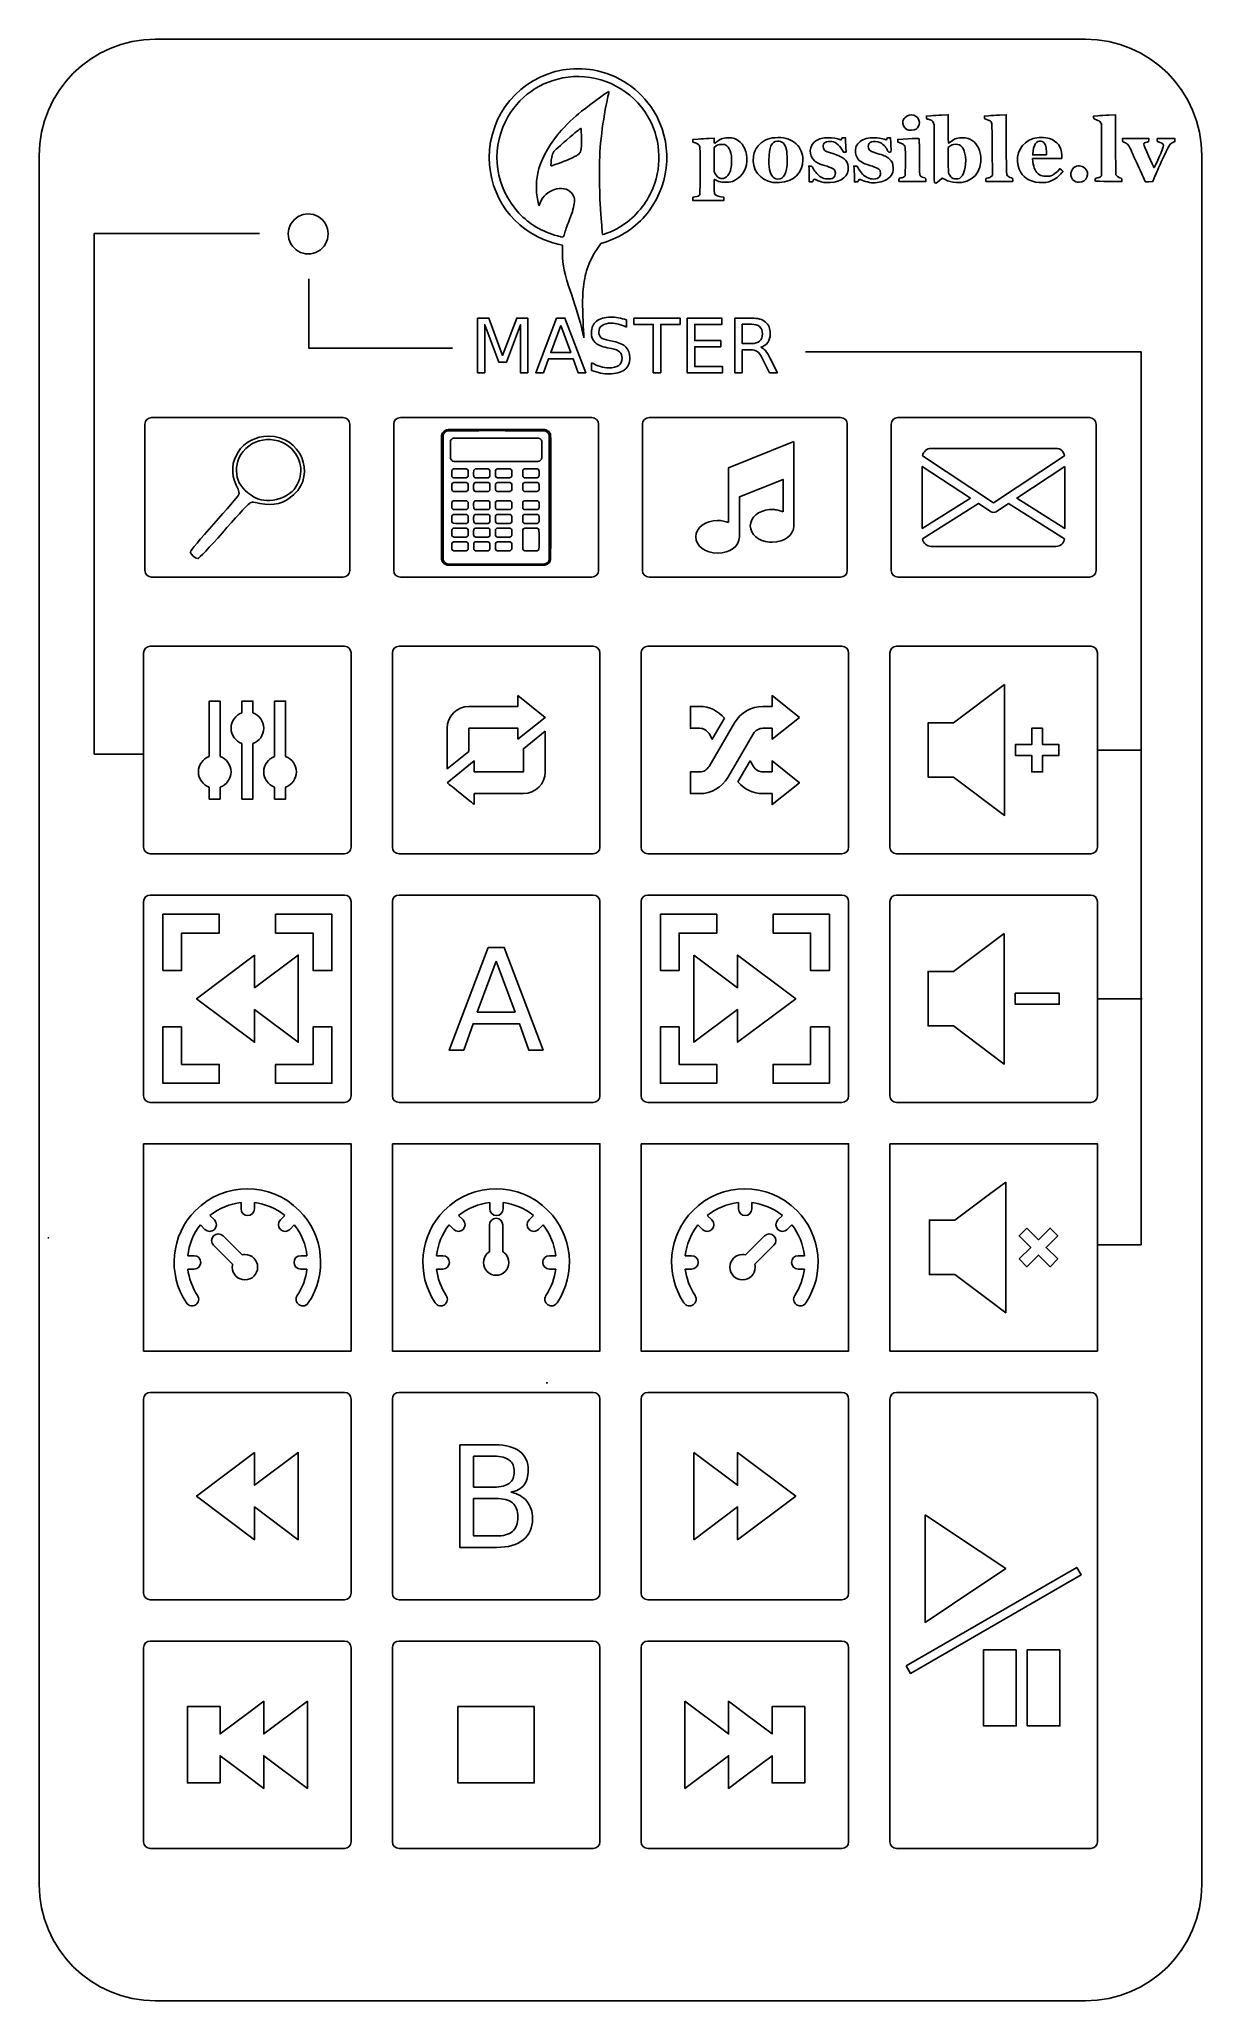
# Model space of a CAD drawing. Extents: x 2 to 90, y 39 to 186.
import ezdxf

# ---------------------------------------------------------------- set-up
doc = ezdxf.new("R2010")
doc.units = 0
doc.layers.add('Layer_1', color=7, linetype='CONTINUOUS')

msp = doc.modelspace()

# ---------------------------------------------------------------- linework, layer by layer
at = {"layer": 'Layer_1', "color": 7}
for points in [[(80.800235, 186.050464), (10.90011, 186.050464), (10.90011, 186.050464)], [(68.847378, 180.163484), (68.847378, 180.276106), (69.170442, 180.297806)], [(69.991215, 180.343079), (70.488926, 180.366653), (70.488926, 179.296194)], [(73.213741, 180.167863), (73.213288, 180.276363), (73.518896, 180.297829)], [(74.33967, 180.34279), (74.854836, 180.366286), (74.854836, 178.166075)], [(81.421463, 180.168121), (81.421009, 180.276847), (81.744073, 180.298391)], [(82.563856, 180.342962), (83.060567, 180.365989), (83.070307, 178.111169), (83.080046, 175.856358), (83.161068, 175.770088)], [(51.286083, 178.412324), (51.29683, 178.522627), (51.698481, 178.545264)], [(52.493059, 178.591474), (52.885978, 178.615047), (52.885978, 178.420426)], [(62.634393, 178.64485), (62.770317, 178.64485), (62.770493, 178.496415)], [(66.029702, 178.644842), (66.147498, 178.644842), (66.170252, 178.272678)], [(66.688666, 178.412269), (66.699413, 178.522572), (67.467796, 178.565894)], [(81.924941, 175.715323), (82.01472, 175.785965), (82.01472, 177.734151), (82.01472, 179.682337), (81.935713, 179.801016)], [(83.586387, 178.456535), (83.586387, 178.574996), (84.581791, 178.574996), (85.577194, 178.574996), (85.577194, 178.456637)], [(86.205866, 178.452781), (86.205866, 178.575027), (86.869474, 178.575027), (87.533074, 178.575027), (87.533074, 178.455489)], [(2.150256, 177.300094), (2.150256, 47.300279)], [(53.037644, 178.029833), (52.903433, 177.921224), (52.894701, 176.999496), (52.885969, 176.077768), (52.993002, 175.891686)], [(62.79333, 177.955046), (62.816, 177.562128), (62.709219, 177.562128)], [(70.584985, 177.989977), (70.488942, 177.898345), (70.488942, 176.97821)], [(73.724877, 175.730536), (73.80867, 175.814324), (73.799098, 177.768411)], [(79.020357, 177.33281), (79.028753, 177.090621), (77.932328, 177.08141), (76.835903, 177.072199), (76.857817, 176.836254)], [(76.846155, 177.465141), (76.845475, 177.350701), (77.360649, 177.36038), (77.875806, 177.370059), (77.869089, 177.648249), (77.869039, 177.648225)], [(89.550088, 47.300279), (89.550088, 177.300094)], [(57.988818, 175.614785), (57.98881, 175.614996)], [(60.023369, 176.33094), (60.001371, 176.514305), (60.124315, 176.514305)], [(60.18564, 175.326807), (60.045929, 175.326807), (60.045702, 175.737195)], [(63.411197, 176.330995), (63.389199, 176.51436), (63.514258, 176.51436)], [(63.569227, 175.326861), (63.433757, 175.326861), (63.43353, 175.737249)], [(67.170919, 175.710273), (67.25823, 175.776778), (67.268389, 176.824233)], [(70.249906, 175.501359), (70.037562, 175.614543), (69.8207, 175.41829)], [(78.695799, 176.11483), (78.879127, 176.308663), (78.997343, 176.228169)], [(86.029893, 175.745976), (85.866472, 175.344323), (85.581795, 175.334175)], [(53.386777, 174.207671), (53.619399, 174.167159), (53.619399, 174.048504), (53.619399, 173.929848), (52.449357, 173.929848), (51.279316, 173.929848), (51.279349, 174.048964)], [(61.03135, 175.307808), (61.03114, 175.307839)], [(68.812467, 175.477661), (68.812467, 175.361792), (67.7996, 175.361792), (66.786732, 175.361792), (66.786724, 175.480026)], [(75.343806, 175.480143), (75.343806, 175.361683), (74.330938, 175.361683), (73.318071, 175.361683), (73.318071, 175.479964), (73.317987, 175.480026)], [(77.059591, 175.310024), (77.059339, 175.309946)], [(83.551519, 175.479495), (83.551519, 175.361792), (82.561933, 175.361792)], [(39.806425, 173.749051), (39.731112, 173.541028), (39.691986, 173.674288)], [(41.487324, 169.969672), (41.482287, 170.567477), (41.255266, 170.611111)], [(44.79884, 170.826815), (44.381195, 170.685843), (44.162033, 170.395594)], [(42.97263, 164.127355), (42.972789, 164.127355)], [(46.307756, 164.94523), (46.307756, 164.40228)], [(46.307756, 164.94509), (46.307756, 164.94523)], [(55.609514, 162.70454), (55.003177, 162.70454), (55.003177, 160.96545), (54.44645, 160.96545), (54.44645, 165.08028), (55.703221, 165.08028)], [(55.003177, 164.62277), (55.003177, 163.16205), (55.703221, 163.16205)], [(55.703221, 164.62277), (55.003177, 164.62277)], [(45.177765, 162.78991), (44.838768, 162.85601)], [(45.004132, 163.38804), (45.340373, 163.31914)], [(43.675703, 161.14732), (43.675703, 161.72058)], [(57.086771, 162.08993), (57.651767, 160.96545), (57.053698, 160.96545), (56.527288, 162.02103)], [(10.100159, 146.099931), (10.100159, 157.100295)], [(10.59987, 157.600005), (25.000024, 157.600005)], [(25.500252, 157.100295), (25.500252, 146.099931)], [(28.799792, 146.099931), (28.799792, 157.100295)], [(29.300019, 157.600005), (43.700176, 157.600005)], [(36.521567, 156.706822), (40.119859, 156.705838), (40.153436, 156.698798)], [(44.199886, 157.100295), (44.199886, 146.099931)], [(47.499941, 146.099931), (47.499941, 157.100295)], [(48.000171, 157.600005), (62.399809, 157.600005)], [(62.900035, 157.100295), (62.900035, 146.099931)], [(66.200093, 146.099931), (66.200093, 157.100295)], [(66.699804, 157.600005), (81.099958, 157.600005)], [(81.600187, 157.100295), (81.600187, 146.099931)], [(58.88744, 155.79503), (53.970837, 153.8285), (53.970837, 149.69804)], [(58.88744, 149.45621), (58.88744, 155.79503)], [(78.588512, 155.284085), (69.211451, 155.284085)], [(33.283518, 153.736222), (33.306361, 153.743938), (33.767631, 153.74487)], [(34.398106, 153.401367), (34.396989, 153.194057), (34.386873, 153.172306)], [(34.810201, 153.422919), (34.811389, 153.622835), (34.821818, 153.645352)], [(34.923486, 153.736811), (34.944259, 153.743942), (35.405528, 153.744874)], [(39.69631, 154.310787), (39.666431, 154.303645), (36.51768, 154.303241)], [(38.506698, 153.179321), (38.497598, 153.200596), (38.497598, 153.410077), (38.497598, 153.619558), (38.506688, 153.640834)], [(68.561755, 154.714094), (73.899982, 151.197026), (79.238209, 154.714094)], [(33.272287, 152.702147), (33.298379, 152.712902), (33.785139, 152.712902), (34.2719, 152.712902), (34.298385, 152.702399)], [(34.29073, 152.056138), (34.267991, 152.048455), (33.791085, 152.047787)], [(34.286566, 153.083826), (34.264081, 153.076224), (33.798902, 153.075767)], [(34.910368, 152.702209), (34.936314, 152.712903), (35.415025, 152.713782)], [(36.03616, 152.37087), (36.034929, 152.163026), (36.02572, 152.14391)], [(36.449249, 152.382317), (36.449249, 152.59507), (36.458063, 152.614449)], [(36.551851, 152.704078), (36.574339, 152.712902), (37.061017, 152.712902), (37.547696, 152.712902), (37.574046, 152.702452)], [(37.566524, 152.05614), (37.543785, 152.048457), (37.068834, 152.047824)], [(37.562722, 153.083922), (37.539879, 153.076208), (37.076655, 153.075768)], [(38.601189, 152.704428), (38.622688, 152.7129), (39.101265, 152.713779)], [(39.619226, 152.057537), (39.596045, 152.048448), (39.119139, 152.047921)], [(54.79027, 148.63459), (54.79027, 151.63512), (58.068005, 152.94611), (58.068005, 150.51747)], [(34.297591, 150.687185), (34.271939, 150.677008), (33.791124, 150.676375)], [(33.795388, 151.342333), (34.267991, 151.341454), (34.29073, 151.333773)], [(34.914069, 151.331001), (34.94035, 151.341426), (35.421165, 151.341426)], [(36.02568, 151.245981), (36.034888, 151.226866), (36.034888, 151.007566), (36.034888, 150.788264), (36.024184, 150.767338)], [(37.574047, 150.687459), (37.547697, 150.677009), (37.066882, 150.676376)], [(37.071184, 151.342335), (37.543787, 151.341456), (37.566526, 151.333773)], [(38.603416, 151.332368), (38.626598, 151.341459), (39.111322, 151.341459), (39.596045, 151.341459), (39.619226, 151.332368)], [(39.6216, 150.685923), (39.599954, 150.677011), (39.117185, 150.676273)], [(73.71579, 150.516519), (72.768037, 151.141433), (68.563095, 148.481697)], [(75.031927, 151.140763), (74.084174, 150.516519)], [(79.236869, 148.481697), (75.031927, 151.140763)], [(33.271928, 150.300925), (33.294629, 150.310254), (33.780025, 150.311115), (34.26542, 150.311977), (34.287592, 150.305031)], [(33.27984, 149.274846), (33.302453, 149.282489), (33.787259, 149.282489), (34.272065, 149.282489), (34.297752, 149.2719)], [(34.909628, 150.300555), (34.932532, 150.310263), (35.423202, 150.310263), (35.913871, 150.310263), (35.939869, 150.299545)], [(35.433177, 149.283371), (35.909798, 149.282492), (35.932979, 149.273403)], [(36.027674, 149.1804), (36.036843, 149.156227), (36.036769, 148.950962)], [(36.449249, 148.951902), (36.449249, 149.164655), (36.458061, 149.184031)], [(36.547569, 150.300948), (36.570424, 150.310338), (37.055819, 150.3112), (37.541214, 150.312061), (37.563387, 150.305115)], [(36.555784, 149.274892), (36.578248, 149.282489), (37.063054, 149.282489), (37.547861, 149.282489), (37.57428, 149.271598)], [(38.506688, 149.749072), (38.497598, 149.770348), (38.497598, 149.979827), (38.497598, 150.189308), (38.506698, 150.210585)], [(38.597738, 150.301138), (38.618779, 150.310416), (39.109367, 150.310416), (39.599954, 150.310416), (39.622441, 150.30159)], [(38.600201, 149.26383), (38.622688, 149.272654), (39.111322, 149.272654), (39.599954, 149.272654), (39.622441, 149.26383)], [(34.286926, 147.594743), (34.264082, 147.587035), (33.798903, 147.586574)], [(34.398105, 148.939438), (34.39699, 148.732601), (34.387782, 148.713485)], [(34.820486, 147.689218), (34.811351, 147.71138), (34.811351, 147.919224)], [(34.923486, 148.24759), (34.944259, 148.25472), (35.405528, 148.255652)], [(35.936411, 148.62861), (35.90977, 148.618046), (35.430911, 148.617378)], [(37.673902, 148.940183), (37.672785, 148.732601), (37.663578, 148.713485)], [(38.506714, 147.690217), (38.497598, 147.711367), (38.497598, 148.428185)], [(69.211451, 147.916394), (78.588512, 147.916394)], [(25.000024, 145.60022), (10.59987, 145.60022)], [(43.700176, 145.60022), (29.300019, 145.60022)], [(62.399809, 145.60022), (48.000171, 145.60022)], [(81.099958, 145.60022), (66.699804, 145.60022)], [(10.500134, 140.40002), (25.09976, 140.40002)], [(29.199768, 140.40002), (43.79991, 140.40002)], [(47.899917, 140.40002), (62.500059, 140.40002)], [(66.600069, 140.40002), (81.200211, 140.40002)], [(9.999906, 125.300167), (9.999906, 139.899793)], [(25.599987, 139.899793), (25.599987, 125.300167)], [(28.700058, 125.300167), (28.700058, 139.899793)], [(44.300137, 139.899793), (44.300137, 125.300167)], [(47.400207, 125.300167), (47.400207, 139.899793)], [(62.999773, 139.899793), (62.999773, 125.300167)], [(66.09984, 125.300167), (66.09984, 139.899793)], [(81.699922, 139.899793), (81.699922, 125.300167)], [(15.751402, 132.115086), (15.751402, 136.28769), (14.931968, 136.28769), (14.931968, 132.115086)], [(18.209704, 135.392822), (18.209704, 136.28769), (17.39027, 136.28769), (17.39027, 135.392822)], [(20.668005, 132.115086), (20.668005, 136.28769), (19.848571, 136.28769), (19.848571, 132.115086)], [(32.812536, 134.239106), (32.812536, 131.191196), (34.451403, 132.502397), (34.451403, 134.239106), (38.138855, 134.239106), (38.138855, 133.419672), (40.18744, 135.05854), (38.138855, 136.697407)], [(38.138855, 136.697407), (38.138855, 135.877973), (34.451403, 135.877973)], [(51.800194, 135.877973), (51.102822, 135.877973), (51.102822, 134.239106), (51.800194, 134.239106)], [(59.29716, 135.05854), (57.248575, 136.697407), (57.248575, 135.877973), (56.551203, 135.877973)], [(52.508023, 133.83259), (52.752786, 133.41295), (53.669954, 134.985025)], [(54.427824, 134.658425), (52.508023, 131.367887)], [(56.551203, 134.239106), (57.248575, 134.239106), (57.248575, 133.419672), (59.29716, 135.05854)], [(17.39027, 133.08539), (17.39027, 128.912786), (18.209704, 128.912786), (18.209704, 133.08539)], [(40.18744, 134.00928), (38.548572, 132.698079), (38.548572, 130.961371), (36.499988, 130.961371), (34.86112, 130.961371), (34.86112, 131.780698), (32.812642, 130.14183)], [(40.18744, 130.961371), (40.18744, 134.00928)], [(53.923573, 130.542051), (55.843374, 133.83259)], [(55.843374, 131.367887), (55.598611, 131.787526), (54.681443, 130.215451)], [(56.551203, 129.322503), (57.248575, 129.322503), (57.248575, 128.503069), (59.29716, 130.141937), (57.248575, 131.780804), (57.248575, 130.961371)], [(14.931968, 129.807655), (14.931968, 128.912786), (15.751402, 128.912786), (15.751402, 129.807655)], [(19.848571, 129.807655), (19.848571, 128.912786), (20.668005, 128.912786), (20.668005, 129.807655)], [(51.800194, 130.961371), (51.102822, 130.961371), (51.102822, 129.322503), (51.800194, 129.322503)], [(57.248575, 130.961371), (56.551203, 130.961371)], [(34.86112, 128.503069), (34.86112, 129.322503), (36.499988, 129.322503), (38.548572, 129.322503)], [(25.09976, 124.799941), (10.500134, 124.799941)], [(43.79991, 124.799941), (29.199768, 124.799941)], [(62.500059, 124.799941), (47.899917, 124.799941)], [(81.200211, 124.799941), (66.600069, 124.799941)], [(9.999906, 106.600018), (9.999906, 121.20016)], [(10.500134, 121.699871), (25.09976, 121.699871)], [(25.599987, 121.20016), (25.599987, 106.600018)], [(28.700058, 106.600018), (28.700058, 121.20016)], [(29.199768, 121.699871), (43.79991, 121.699871)], [(44.300137, 121.20016), (44.300137, 106.600018)], [(47.400207, 106.600018), (47.400207, 121.20016)], [(47.899917, 121.699871), (62.500059, 121.699871)], [(62.999773, 121.20016), (62.999773, 106.600018)], [(66.09984, 106.600018), (66.09984, 121.20016)], [(66.600069, 121.699871), (81.200211, 121.699871)], [(81.699922, 121.20016), (81.699922, 106.600018)], [(25.09976, 106.100308), (10.500134, 106.100308)], [(43.79991, 106.100308), (29.199768, 106.100308)], [(62.500059, 106.100308), (47.899917, 106.100308)], [(81.200211, 106.100308), (66.600069, 106.100308)], [(15.320597, 97.263929), (14.978314, 97.606233)], [(17.320055, 98.570107), (17.320055, 98.097077)], [(18.321838, 98.097077), (18.321838, 98.565524)], [(20.621259, 97.606039), (20.279126, 97.263907)], [(34.020598, 97.263929), (33.678315, 97.606233)], [(36.020056, 98.570107), (36.020056, 98.097077)], [(37.021839, 98.097077), (37.021839, 98.565524)], [(39.32126, 97.606039), (38.979127, 97.263907)], [(52.720598, 97.263929), (52.378315, 97.606233)], [(54.720056, 98.570107), (54.720056, 98.097077)], [(55.721839, 98.097077), (55.721839, 98.565524)], [(58.02126, 97.606039), (57.679127, 97.263907)], [(14.271438, 96.896409), (14.612279, 96.555567)], [(15.96785, 96.072447), (17.396212, 94.644149)], [(20.987509, 96.555546), (21.328006, 96.896043)], [(32.971439, 96.896409), (33.31228, 96.555567)], [(35.998839, 96.887849), (35.998793, 94.867886)], [(37.000568, 94.867886), (37.000613, 96.887849)], [(39.68751, 96.555546), (40.028007, 96.896043)], [(51.671439, 96.896409), (52.01228, 96.555567)], [(56.673643, 96.072447), (55.245281, 94.644149)], [(58.38751, 96.555546), (58.728007, 96.896043)], [(13.792728, 94.577237), (13.320236, 94.577237)], [(16.68785, 93.935788), (15.259488, 95.364086)], [(22.279488, 94.577173), (21.806996, 94.577173)], [(32.492729, 94.577237), (32.020237, 94.577237)], [(40.979489, 94.577173), (40.506997, 94.577173)], [(51.192729, 94.577237), (50.720237, 94.577237)], [(55.953642, 93.935788), (57.382005, 95.364086)], [(59.679489, 94.577173), (59.206997, 94.577173)], [(13.321828, 93.575454), (13.792728, 93.575454)], [(21.806996, 93.575389), (22.277938, 93.575389)], [(32.021829, 93.575454), (32.492729, 93.575454)], [(40.506997, 93.575389), (40.97794, 93.575389)], [(50.721829, 93.575454), (51.192729, 93.575454)], [(59.206997, 93.575389), (59.67794, 93.575389)], [(10.500134, 84.300086), (25.09976, 84.300086)], [(29.199768, 84.300086), (43.79991, 84.300086)], [(47.899917, 84.300086), (62.500059, 84.300086)], [(66.600069, 84.300086), (81.200211, 84.300086)], [(9.999906, 69.200233), (9.999906, 83.799859)], [(25.599987, 83.799859), (25.599987, 69.200233)], [(28.700058, 69.200233), (28.700058, 83.799859)], [(44.300137, 83.799859), (44.300137, 69.200233)], [(47.400207, 69.200233), (47.400207, 83.799859)], [(62.999773, 83.799859), (62.999773, 69.200233)], [(66.09984, 50.500084), (66.09984, 83.799859)], [(81.699922, 83.799859), (81.699922, 50.500084)], [(33.763721, 80.357886), (36.430224, 80.357886)], [(36.533577, 72.642596), (33.763721, 72.642596), (33.763721, 80.357886)], [(34.807585, 79.500056), (34.807585, 77.174616), (36.35271, 77.174616)], [(36.35271, 79.500056), (34.807585, 79.500056)], [(34.807585, 76.327126), (34.807585, 73.500416), (36.481901, 73.500416)], [(36.481901, 76.327126), (34.807585, 76.327126)], [(25.09976, 68.700007), (10.500134, 68.700007)], [(43.79991, 68.700007), (29.199768, 68.700007)], [(62.500059, 68.700007), (47.899917, 68.700007)], [(9.999906, 50.500084), (9.999906, 65.100226)], [(10.500134, 65.599937), (25.09976, 65.599937)], [(25.599987, 65.100226), (25.599987, 50.500084)], [(28.700058, 50.500084), (28.700058, 65.100226)], [(29.199768, 65.599937), (43.79991, 65.599937)], [(44.300137, 65.100226), (44.300137, 50.500084)], [(47.400207, 50.500084), (47.400207, 65.100226)], [(47.899917, 65.599937), (62.500059, 65.599937)], [(62.999773, 65.100226), (62.999773, 50.500084)], [(25.09976, 49.999855), (10.500134, 49.999855)], [(43.79991, 49.999855), (29.199768, 49.999855)], [(62.500059, 49.999855), (47.899917, 49.999855)], [(81.200211, 49.999855), (66.600069, 49.999855)], [(10.90011, 38.550427), (80.800235, 38.550427)]]:
    msp.add_lwpolyline(points, dxfattribs=at)
for points in [[(67.370259, 179.274743)], [(41.185562, 176.712915)], [(53.701722, 175.61939)], [(71.324745, 175.587566)], [(57.300232, 175.289612)], [(64.568921, 175.27959)], [(69.476041, 175.24444)], [(80.093735, 175.317081)], [(81.549066, 175.385053)], [(85.261251, 175.418392)], [(23.872246, 171.41151)], [(41.605306, 171.319016)], [(35.109818, 165.08028), (35.939397, 165.08028), (36.989462, 162.2801), (38.045039, 165.08028), (38.874618, 165.08028), (38.874618, 160.96545), (38.331671, 160.96545), (38.331671, 164.57867), (37.270582, 161.75645), (36.711098, 161.75645), (35.650009, 164.57867), (35.650009, 160.96545), (35.109818, 160.96545)], [(41.043651, 165.08028), (41.674792, 165.08028), (43.243, 160.96545), (42.664224, 160.96545), (42.289397, 162.02103), (40.434558, 162.02103), (40.059731, 160.96545), (39.472687, 160.96545)], [(41.357843, 164.53182), (40.602678, 162.48405), (42.115764, 162.48405)], [(46.85346, 165.08028), (50.334385, 165.08028), (50.334385, 164.61174), (48.873664, 164.61174), (48.873664, 160.96545), (48.314181, 160.96545), (48.314181, 164.61174), (46.85346, 164.61174)], [(50.874575, 165.08028), (53.476311, 165.08028), (53.476311, 164.61174), (51.431303, 164.61174), (51.431303, 163.39356), (53.390873, 163.39356), (53.390873, 162.92502), (51.431303, 162.92502), (51.431303, 161.43399), (53.525921, 161.43399), (53.525921, 160.96545), (50.874575, 160.96545)], [(56.397752, 162.89471)], [(10.59987, 157.600005)], [(29.300019, 157.600005)], [(48.000171, 157.600005)], [(66.699804, 157.600005)], [(78.588512, 155.284085)], [(33.340623, 154.305604)], [(72.154509, 151.545317), (68.541661, 153.925751), (68.541661, 149.261332)], [(79.258302, 153.925751), (75.645455, 151.545317), (79.258302, 149.261332)], [(33.292324, 152.053002)], [(33.314091, 153.077772)], [(34.940851, 152.050443)], [(34.953104, 153.078133)], [(36.572511, 152.052029)], [(36.591931, 153.07772)], [(38.627514, 152.050336)], [(38.639498, 153.078145)], [(18.654121, 151.45868)], [(33.293836, 150.680086)], [(34.931696, 150.680091)], [(36.569595, 150.680088)], [(38.614087, 150.681443)], [(33.304403, 149.648715)], [(34.94639, 149.647736)], [(36.584795, 149.647799)], [(38.6337, 149.647829)], [(15.916037, 148.93392)], [(33.296313, 148.62088)], [(33.313115, 147.588681)], [(34.92929, 148.622826)], [(34.951682, 147.588614)], [(36.575256, 148.619966)], [(36.588913, 147.588706)], [(38.637384, 147.588975)], [(32.893955, 146.494341)], [(40.086735, 146.587309)], [(10.500134, 140.40002)], [(29.199768, 140.40002)], [(47.899917, 140.40002)], [(66.600069, 140.40002)], [(74.719417, 137.516841), (70.895713, 134.648823), (68.983381, 134.648823), (68.983381, 130.551654), (70.895713, 130.551654), (74.719417, 127.683635)], [(19.029137, 134.239106)], [(77.587436, 134.239106), (76.768002, 134.239106), (76.768002, 133.009955), (75.538851, 133.009955), (75.538851, 132.190521), (76.768002, 132.190521), (76.768002, 130.961371), (77.587436, 130.961371), (77.587436, 132.190521), (78.816586, 132.190521), (78.816586, 133.009955), (77.587436, 133.009955)], [(52.508023, 133.83259)], [(15.751402, 132.115086)], [(20.668005, 132.115086)], [(10.500134, 121.699871)], [(29.199768, 121.699871)], [(47.899917, 121.699871)], [(66.600069, 121.699871)], [(11.445903, 116.018266), (12.857922, 116.018266), (12.857922, 118.842303), (15.681959, 118.842303), (15.681959, 120.254322), (11.445903, 120.254322)], [(19.918015, 118.842304), (22.742052, 118.842304), (22.742052, 116.018266), (24.154071, 116.018266), (24.154071, 120.254322), (19.918015, 120.254322)], [(48.845905, 116.018266), (50.257924, 116.018266), (50.257924, 118.842303), (53.081961, 118.842303), (53.081961, 120.254322), (48.845905, 120.254322)], [(57.318017, 118.842304), (60.142054, 118.842304), (60.142054, 116.018266), (61.554073, 116.018266), (61.554073, 120.254322), (57.318017, 120.254322)], [(74.705762, 118.816841), (70.882058, 115.948823), (68.969726, 115.948823), (68.969726, 111.851654), (70.882058, 111.851654), (74.705762, 108.983635)], [(18.346329, 117.177973), (13.975909, 113.900238), (18.346329, 110.622503), (18.346329, 113.080698), (21.624064, 110.622503), (21.624064, 117.177973), (18.346329, 114.719779)], [(35.910876, 117.757885), (37.094267, 117.757885), (40.034656, 110.042585), (38.949451, 110.042585), (38.246651, 112.021795), (34.768827, 112.021795), (34.066028, 110.042585), (32.96532, 110.042585)], [(36.499988, 116.729515), (35.084053, 112.889965), (37.92109, 112.889965)], [(51.375911, 117.177973), (51.375911, 110.622503), (54.653646, 113.080698), (54.653646, 110.622503), (59.024066, 113.900238), (54.653646, 117.177973), (54.653646, 114.719779)], [(75.525196, 114.309955), (78.830246, 114.309955), (78.830246, 113.490521), (75.525196, 113.490521)], [(12.857922, 111.78221), (11.445903, 111.78221), (11.445903, 107.546153), (15.681959, 107.546153), (15.681959, 108.958172), (12.857922, 108.958172)], [(22.742052, 108.958173), (19.918015, 108.958173), (19.918015, 107.546154), (24.154071, 107.546154), (24.154071, 111.78221), (22.742052, 111.78221)], [(50.257924, 111.78221), (48.845905, 111.78221), (48.845905, 107.546153), (53.081961, 107.546153), (53.081961, 108.958172), (50.257924, 108.958172)], [(60.142054, 108.958173), (57.318017, 108.958173), (57.318017, 107.546154), (61.554073, 107.546154), (61.554073, 111.78221), (60.142054, 111.78221)], [(9.999906, 103.000238), (25.599987, 103.000238), (25.599987, 87.400156), (9.999906, 87.400156), (9.999906, 103.000238)], [(28.700058, 103.000238), (44.300137, 103.000238), (44.300137, 87.400156), (28.700058, 87.400156), (28.700058, 103.000238)], [(47.400207, 103.000238), (62.999773, 103.000238), (62.999773, 87.400156), (47.400207, 87.400156), (47.400207, 103.000238)], [(66.09984, 103.000238), (81.699922, 103.000238), (81.699922, 87.400156), (66.09984, 87.400156), (66.09984, 103.000238)], [(74.814566, 100.116761), (73.585416, 99.194791), (70.990862, 97.248743), (69.07853, 97.248743), (69.07853, 93.151574), (70.990862, 93.151574), (73.585416, 91.205525), (74.814566, 90.283555)], [(21.695913, 97.985995)], [(36.499741, 97.388752)], [(40.395915, 97.985995)], [(59.095915, 97.985995)], [(2.785121, 95.916829), (2.868297, 95.916829), (2.868297, 95.916829), (2.785121, 95.916829)], [(15.259467, 96.072447)], [(57.382026, 96.072447)], [(76.40382, 96.648571), (75.824455, 96.069206), (76.693502, 95.200158), (75.824455, 94.33111), (76.40382, 93.751745), (77.272868, 94.620793), (78.141916, 93.751745), (78.721281, 94.33111), (77.852233, 95.200158), (78.721281, 96.069206), (78.141916, 96.648571), (77.272868, 95.779524)], [(10.500134, 84.300086)], [(29.199768, 84.300086)], [(40.274041, 85.006197), (40.357217, 85.006197), (40.357217, 85.006197), (40.274041, 85.006197)], [(47.899917, 84.300086)], [(66.600069, 84.300086)], [(18.34633, 79.77798), (13.97591, 76.50024), (18.34633, 73.22251), (18.34633, 75.6807), (21.624065, 73.22251), (21.624065, 79.77798), (18.34633, 77.31978)], [(51.37591, 79.77798), (51.37591, 73.22251), (54.653645, 75.6807), (54.653645, 73.22251), (59.024067, 76.50024), (54.653645, 79.77798), (54.653645, 77.31978)], [(68.750877, 75.087743), (68.750877, 67.001373), (70.799459, 68.367103), (74.815754, 71.044553), (70.799459, 73.722013)], [(67.321399, 63.727558), (80.153412, 71.136124), (80.478571, 70.572932), (67.646559, 63.164366)], [(10.500134, 65.599937)], [(29.199768, 65.599937)], [(47.899917, 65.599937)], [(75.606935, 64.948789), (73.148633, 64.948789), (73.148633, 59.212753), (75.606935, 59.212753)], [(78.88467, 64.948789), (76.426369, 64.948789), (76.426369, 59.212753), (78.88467, 59.212753)], [(19.029137, 61.07798), (17.799987, 60.15611), (15.751402, 58.61978), (15.751402, 60.66826), (13.293102, 60.66826), (13.293102, 54.93222), (15.751402, 54.93222), (15.751402, 56.9807), (17.799987, 55.44437), (19.029137, 54.52251), (19.029137, 56.9807), (22.306873, 54.52251), (22.306873, 61.07798), (19.029137, 58.61978)], [(33.63197, 60.66826), (33.63197, 54.93222), (36.499987, 54.93222), (39.368005, 54.93222), (39.368005, 60.66826), (36.499987, 60.66826)], [(50.693103, 61.07798), (50.693103, 54.52251), (53.970838, 56.9807), (53.970838, 54.52251), (55.199988, 55.44437), (57.248573, 56.9807), (57.248573, 54.93222), (59.706874, 54.93222), (59.706874, 60.66826), (57.248573, 60.66826), (57.248573, 58.61978), (55.199988, 60.15611), (53.970838, 61.07798), (53.970838, 58.61978)]]:
    msp.add_lwpolyline(points, close=True, dxfattribs=at)
at = {"layer": 'Layer_1', "color": 1}
for points in [[(18.708867, 171.44669), (6.280834, 171.44669), (6.280834, 132.29842), (10.022607, 132.29842)], [(22.417591, 168.039), (22.417591, 162.82859), (33.208237, 162.82859)], [(59.768433, 162.55295), (84.991709, 162.55295), (84.991709, 95.40448), (81.650839, 95.40448)], [(84.997395, 132.60024), (81.701915, 132.60024)], [(85.058527, 113.90023), (81.707871, 113.90023)]]:
    msp.add_lwpolyline(points, dxfattribs=at)
at = {"layer": 'Layer_1', "color": 7}
for points in [[(10.90011, 186.050464), (6.05261, 186.050464), (2.150256, 182.147594), (2.150256, 177.300094)], [(89.550088, 177.300094), (89.550088, 182.147594), (85.647735, 186.050464), (80.800235, 186.050464)], [(35.981363, 177.142443), (35.981363, 180.423486), (38.276956, 183.155394), (41.534678, 183.751263)], [(41.908597, 183.202978), (39.836424, 182.931338), (38.143148, 181.730538), (37.204896, 179.86731)], [(41.534678, 183.751263), (42.108717, 183.856258), (43.19594, 183.856258), (43.769979, 183.751263)], [(47.675516, 180.607944), (46.386779, 182.475949), (44.125342, 183.493563), (41.908597, 183.202978)], [(43.769979, 183.751263), (45.67659, 183.402525), (47.323872, 182.297814), (48.313617, 180.704174)], [(42.696609, 180.447481), (43.155639, 180.832618), (44.950524, 182.156327), (44.977349, 182.129498)], [(44.903967, 181.7406), (44.725291, 180.950063), (44.54386, 179.88268), (44.437138, 178.994134)], [(44.977349, 182.129498), (44.984066, 182.123254), (44.950901, 181.947975), (44.903967, 181.7406)], [(41.109241, 178.854434), (41.421567, 179.242545), (42.242878, 180.066802), (42.696609, 180.447481)], [(48.430406, 175.222077), (49.028978, 177.040109), (48.746492, 179.055589), (47.675516, 180.607944)], [(48.313617, 180.704174), (49.778519, 178.345452), (49.653813, 175.385116), (47.995154, 173.143941)], [(67.083575, 179.902061), (67.096841, 179.962634), (67.157125, 180.068348), (67.217375, 180.137015)], [(67.217375, 180.137015), (67.596373, 180.568666), (68.323497, 180.333892), (68.323497, 179.779878)], [(68.990749, 180.027937), (68.857252, 180.049247), (68.847378, 180.058614), (68.847378, 180.163484)], [(69.389083, 179.749014), (69.323762, 179.919929), (69.222489, 179.990875), (68.990749, 180.027937)], [(69.170442, 180.297806), (69.348136, 180.309749), (69.717479, 180.330122), (69.991215, 180.343079)], [(73.429604, 179.989509), (73.227192, 180.055156), (73.214212, 180.06585), (73.213741, 180.167863)], [(73.799098, 177.768411), (73.788015, 180.031364), (73.815806, 179.86425), (73.429604, 179.989509)], [(73.518896, 180.297829), (73.686977, 180.309694), (74.056328, 180.329911), (74.33967, 180.34279)], [(81.639349, 179.989541), (81.434544, 180.055343), (81.421941, 180.065647), (81.421463, 180.168121)], [(81.935713, 179.801016), (81.874338, 179.893178), (81.80816, 179.935291), (81.639349, 179.989541)], [(81.744073, 180.298391), (81.921767, 180.310256), (82.290665, 180.330317), (82.563856, 180.342962)], [(37.204896, 179.86731), (36.060387, 177.594475), (36.462676, 174.848594), (38.214128, 172.978669)], [(39.632626, 175.973608), (39.819707, 176.879311), (40.345838, 177.905784), (41.109241, 178.854434)], [(42.07651, 178.715031), (41.270118, 178.021942), (40.868845, 177.653908), (40.803381, 177.547375)], [(42.884866, 179.332186), (42.857075, 179.360053), (42.587628, 179.154332), (42.07651, 178.715031)], [(42.8381, 177.577177), (42.909886, 177.711827), (42.913748, 177.76126), (42.909886, 178.51525)], [(42.909886, 178.51525), (42.907367, 178.953013), (42.896452, 179.320633), (42.884866, 179.332186)], [(44.437138, 178.994134), (44.293708, 177.800024), (44.276622, 177.467413), (44.276614, 175.868215)], [(51.698481, 178.545264), (51.919389, 178.557675), (52.276952, 178.578516), (52.493059, 178.591474)], [(53.12299, 178.363132), (53.416063, 178.58334), (53.647677, 178.654154), (54.021075, 178.637707)], [(54.021075, 178.637707), (54.277239, 178.626389), (54.370972, 178.606016), (54.527508, 178.527263)], [(54.527508, 178.527263), (55.009593, 178.284824), (55.302834, 177.790118), (55.35185, 177.136565)], [(56.288792, 178.140839), (56.642711, 178.494589), (57.077527, 178.654521), (57.688365, 178.655637)], [(57.688365, 178.655637), (58.283948, 178.656418), (58.716824, 178.505454), (59.063002, 178.175255)], [(60.526797, 178.399194), (60.77998, 178.566901), (61.081155, 178.644826), (61.476131, 178.644826)], [(61.476131, 178.644826), (61.779901, 178.644826), (62.161191, 178.579414), (62.393401, 178.487462)], [(62.393401, 178.487462), (62.437984, 178.469821), (62.458806, 178.486681), (62.475766, 178.554357)], [(62.475766, 178.554357), (62.495329, 178.632337), (62.517243, 178.64485), (62.634393, 178.64485)], [(62.770493, 178.496415), (62.770594, 178.414767), (62.78082, 178.171157), (62.79333, 177.955046)], [(63.53775, 177.911436), (63.596355, 178.131511), (63.907085, 178.432408), (64.187203, 178.540354)], [(64.187203, 178.540354), (64.491333, 178.657549), (65.100014, 178.677798), (65.459575, 178.582661)], [(65.459575, 178.582661), (65.603643, 178.544569), (65.748811, 178.502066), (65.78216, 178.48825)], [(65.78216, 178.48825), (65.827415, 178.469516), (65.851596, 178.485909), (65.877338, 178.553975)], [(65.877338, 178.553975), (65.905129, 178.627037), (65.934935, 178.644842), (66.029702, 178.644842)], [(67.370259, 179.274736), (67.153691, 179.392173), (67.030697, 179.661308), (67.083575, 179.902061)], [(68.069155, 179.295273), (67.925683, 179.188981), (67.548843, 179.177905), (67.370259, 179.274743)], [(67.467796, 178.565894), (67.890403, 178.589702), (68.255825, 178.601957), (68.279838, 178.593214)], [(68.323497, 179.779878), (68.323497, 179.579644), (68.241132, 179.422655), (68.069155, 179.295273)], [(68.279838, 178.593214), (68.313758, 178.580803), (68.323497, 178.274326), (68.323497, 177.221765)], [(69.435933, 177.426526), (69.4471, 179.396755), (69.44265, 179.608409), (69.389083, 179.749014)], [(70.488926, 179.296194), (70.488926, 178.707436), (70.497322, 178.225727), (70.507397, 178.225727)], [(70.699423, 178.362898), (70.974596, 178.580413), (71.213287, 178.654154), (71.589095, 178.63777)], [(71.589095, 178.63777), (71.838844, 178.62692), (71.946499, 178.604283), (72.112993, 178.527786)], [(72.112993, 178.527786), (72.582761, 178.311957), (72.855868, 177.885544), (72.936571, 177.241896)], [(75.745641, 176.522392), (75.528746, 177.442372), (75.999933, 178.298461), (76.877976, 178.579695)], [(76.877976, 178.579695), (77.194659, 178.681123), (77.780082, 178.681224), (78.099863, 178.579906)], [(77.805397, 178.075083), (77.657752, 178.461672), (77.258024, 178.513291), (77.02667, 178.175653)], [(78.099863, 178.579906), (78.688931, 178.393262), (78.998872, 177.973343), (79.020357, 177.33281)], [(40.564664, 170.808027), (37.814853, 171.717219), (35.981363, 174.251219), (35.981363, 177.142443)], [(40.803381, 177.547375), (40.727649, 177.424098), (40.633831, 176.998122), (40.625897, 176.741375)], [(41.185578, 176.712915), (41.722028, 176.907568), (42.443745, 177.22424), (42.626401, 177.345112)], [(42.626401, 177.345112), (42.701126, 177.3946), (42.796396, 177.499002), (42.8381, 177.577177)], [(51.390857, 178.277666), (51.28641, 178.299679), (51.276402, 178.312558), (51.286083, 178.412324)], [(51.787294, 178.048146), (51.734147, 178.150971), (51.586586, 178.23639), (51.390857, 178.277666)], [(51.838174, 176.204026), (51.838174, 177.664048), (51.829778, 177.965904), (51.787294, 178.048146)], [(52.885978, 178.420426), (52.885978, 178.313386), (52.898152, 178.225805), (52.913097, 178.225805)], [(52.913097, 178.225805), (52.928042, 178.225805), (53.022472, 178.287627), (53.12299, 178.363132)], [(53.442023, 178.138435), (53.191796, 178.138435), (53.161964, 178.130473), (53.037644, 178.029833)], [(53.837721, 178.042682), (53.725869, 178.127999), (53.68273, 178.138435), (53.442023, 178.138435)], [(54.185419, 176.589631), (54.262411, 177.241537), (54.122701, 177.825315), (53.837721, 178.042682)], [(55.35185, 177.136565), (55.407936, 176.388718), (55.061364, 175.752783), (54.426714, 175.439054)], [(57.300232, 175.289612), (56.305047, 175.448116), (55.702285, 176.259759), (55.846253, 177.247462)], [(55.846253, 177.247462), (55.900743, 177.621358), (56.029883, 177.882055), (56.288792, 178.140839)], [(57.64327, 178.390592), (57.19016, 178.357106), (57.008519, 177.950129), (57.008519, 176.968398)], [(58.321185, 177.736782), (58.22175, 178.201412), (57.998382, 178.416843), (57.64327, 178.390592)], [(58.33932, 176.287329), (58.398597, 176.596953), (58.388269, 177.423497), (58.321185, 177.736782)], [(59.063002, 178.175255), (59.398811, 177.854945), (59.556934, 177.47418), (59.556934, 176.985859)], [(60.467856, 176.886828), (59.974134, 177.309439), (60.003076, 178.052314), (60.526797, 178.399194)], [(61.603331, 178.365434), (61.2054, 178.365434), (61.004885, 178.165576), (61.10055, 177.864281)], [(61.10055, 177.864281), (61.158063, 177.68325), (61.312139, 177.592461), (61.806163, 177.448585)], [(62.493616, 177.754946), (62.272078, 178.147474), (61.954211, 178.365434), (61.603331, 178.365434)], [(61.806163, 177.448585), (62.609767, 177.214545), (62.925736, 176.942678), (62.970235, 176.447004)], [(62.709219, 177.562128), (62.616165, 177.562128), (62.58845, 177.58695), (62.493616, 177.754946)], [(63.631895, 177.150553), (63.51226, 177.34405), (63.472412, 177.666093), (63.53775, 177.911436)], [(64.58641, 176.56228), (64.014974, 176.742772), (63.803377, 176.873175), (63.631895, 177.150553)], [(64.714257, 178.332611), (64.561793, 178.274614), (64.481611, 178.156849), (64.481611, 177.990851)], [(64.481611, 177.990851), (64.481611, 177.708376), (64.601557, 177.623715), (65.292628, 177.418408)], [(65.34596, 178.296549), (65.185528, 178.369376), (64.859811, 178.387985), (64.714257, 178.332611)], [(65.292628, 177.418408), (65.711768, 177.293898), (65.869723, 177.217347), (66.0574, 177.04779)], [(65.90947, 177.728016), (65.808264, 177.937366), (65.539178, 178.208843), (65.34596, 178.296549)], [(66.091345, 177.56212), (66.004597, 177.56212), (65.977906, 177.586474), (65.90947, 177.728016)], [(66.0574, 177.04779), (66.281029, 176.845762), (66.348979, 176.68476), (66.348895, 176.357121)], [(66.193005, 177.731318), (66.193005, 177.567756), (66.189647, 177.56212), (66.091345, 177.56212)], [(66.170252, 178.272678), (66.182762, 178.067988), (66.193005, 177.824378), (66.193005, 177.731318)], [(66.793449, 178.277034), (66.689095, 178.299593), (66.678994, 178.312628), (66.688666, 178.412269)], [(67.042552, 178.18445), (66.969087, 178.221683), (66.856966, 178.263319), (66.793449, 178.277034)], [(67.268389, 176.824233), (67.279976, 178.016907), (67.271748, 178.068581), (67.042552, 178.18445)], [(68.323497, 177.221765), (68.323497, 175.676536), (68.30914, 175.75219), (68.621306, 175.653782)], [(69.476067, 175.244464), (69.430056, 175.257031), (69.425187, 175.522286), (69.435933, 177.426526)], [(70.507397, 178.225727), (70.517556, 178.225727), (70.603985, 178.28747), (70.699423, 178.362898)], [(71.051772, 178.155896), (70.839243, 178.155896), (70.711211, 178.110389), (70.584985, 177.989977)], [(71.781852, 177.223045), (71.706035, 177.846234), (71.463725, 178.155896), (71.051772, 178.155896)], [(72.936571, 177.241896), (73.082763, 176.07602), (72.249177, 175.182751), (71.098723, 175.272463)], [(71.324745, 175.58755), (71.672485, 175.767372), (71.872034, 176.481342), (71.781852, 177.223045)], [(74.854836, 178.166075), (74.854836, 176.693869), (74.867178, 175.930403), (74.892198, 175.858691)], [(77.02667, 178.175653), (76.94674, 178.058949), (76.84723, 177.667412), (76.846155, 177.465141)], [(77.869039, 177.648225), (77.864841, 177.804114), (77.837218, 177.991772), (77.805397, 178.075083)], [(83.68243, 178.314705), (83.601156, 178.334531), (83.586387, 178.356231), (83.586387, 178.456535)], [(84.152156, 177.882414), (84.043251, 178.12447), (83.891937, 178.263717), (83.68243, 178.314705)], [(84.741182, 176.581084), (84.474867, 177.168686), (84.209812, 177.754282), (84.152156, 177.882414)], [(85.446862, 178.31383), (85.266742, 178.280032), (85.193007, 178.234688), (85.193007, 178.157676)], [(85.193007, 178.157676), (85.193007, 178.090078), (85.905892, 176.451079), (85.957905, 176.399061)], [(85.577194, 178.456637), (85.577194, 178.347629), (85.566951, 178.33635), (85.446862, 178.31383)], [(85.957905, 176.399061), (85.984605, 176.372365), (86.265302, 176.974541), (86.575008, 177.722708)], [(86.260525, 178.330543), (86.221315, 178.330543), (86.205866, 178.365122), (86.205866, 178.452781)], [(86.488008, 178.256154), (86.392947, 178.297056), (86.290583, 178.330543), (86.260525, 178.330543)], [(86.575008, 177.722708), (86.729495, 178.095917), (86.719613, 178.156521), (86.488008, 178.256154)], [(87.419567, 178.298242), (87.1573, 178.211099), (87.13212, 178.170439), (86.509409, 176.828698)], [(87.533074, 178.455489), (87.533074, 178.351657), (87.518213, 178.331003), (87.419567, 178.298242)], [(39.691986, 173.674288), (39.495762, 174.342492), (39.473529, 175.203468), (39.632626, 175.973608)], [(40.625897, 176.741375), (40.61834, 176.503807), (40.61834, 176.503713), (40.68786, 176.53069)], [(40.68786, 176.53069), (40.721444, 176.543803), (40.945443, 176.625787), (41.185562, 176.712915)], [(44.276614, 175.868215), (44.276605, 174.494564), (44.289208, 174.116078), (44.376695, 172.864533)], [(51.806185, 174.374106), (51.823985, 174.42094), (51.838174, 175.231592), (51.838174, 176.204026)], [(52.993002, 175.891686), (53.153442, 175.612732), (53.430773, 175.506175), (53.701722, 175.61939)], [(53.701747, 175.61939), (53.84956, 175.681134), (54.021704, 175.890672), (54.091098, 176.093278)], [(54.091098, 176.093278), (54.121072, 176.180796), (54.163556, 176.404158), (54.185419, 176.589631)], [(57.008519, 176.968398), (57.008519, 176.196299), (57.120766, 175.7963), (57.387929, 175.616346)], [(57.387929, 175.616346), (57.550611, 175.506769), (57.824449, 175.506152), (57.988818, 175.614785)], [(59.556934, 176.985859), (59.556934, 176.00601), (58.865443, 175.33071), (57.807791, 175.277669)], [(57.98881, 175.614996), (58.13381, 175.711014), (58.284259, 175.999593), (58.33932, 176.287329)], [(60.045702, 175.737195), (60.045526, 175.962906), (60.035459, 176.23009), (60.023369, 176.33094)], [(60.124315, 176.514305), (60.237972, 176.514305), (60.254454, 176.500099), (60.342528, 176.326015)], [(60.342528, 176.326015), (60.473624, 176.066895), (60.698815, 175.820904), (60.934409, 175.67944)], [(60.612798, 175.448905), (60.426413, 175.534237), (60.41146, 175.536087), (60.369757, 175.479035)], [(61.377603, 176.497297), (60.785211, 176.682746), (60.627264, 176.750375), (60.467856, 176.886828)], [(60.934409, 175.67944), (61.09814, 175.581126), (61.176417, 175.55774), (61.387024, 175.544221)], [(62.001926, 176.001997), (62.001926, 176.241869), (61.877043, 176.340947), (61.377603, 176.497297)], [(61.387024, 175.544221), (61.809354, 175.517135), (62.001926, 175.660488), (62.001926, 176.001997)], [(62.970235, 176.447004), (63.030687, 175.773812), (62.489578, 175.309681), (61.600804, 175.272369)], [(63.43353, 175.737249), (63.433354, 175.962961), (63.423287, 176.230144), (63.411197, 176.330995)], [(63.514258, 176.51436), (63.631929, 176.51436), (63.646135, 176.501559), (63.754873, 176.297055)], [(63.800404, 175.536415), (63.795367, 175.536415), (63.772026, 175.489268), (63.748097, 175.431638)], [(63.754873, 176.297055), (63.89622, 176.031246), (64.164332, 175.757552), (64.395912, 175.642667)], [(63.99699, 175.454813), (63.893752, 175.499697), (63.805283, 175.536415), (63.800404, 175.536415)], [(64.395912, 175.642667), (64.698884, 175.492359), (65.150667, 175.508439), (65.301301, 175.674905)], [(65.38459, 176.115165), (65.337236, 176.286806), (65.180322, 176.374684), (64.58641, 176.56228)], [(65.301301, 175.674905), (65.385774, 175.768246), (65.424253, 175.971578), (65.38459, 176.115165)], [(66.348895, 176.357121), (66.348794, 175.900796), (66.170638, 175.636852), (65.721499, 175.427532)], [(66.786724, 175.480026), (66.786724, 175.592328), (66.794281, 175.599446), (66.935166, 175.621022)], [(66.935166, 175.621022), (67.016776, 175.633511), (67.122894, 175.67371), (67.170919, 175.710273)], [(68.621306, 175.653782), (68.802375, 175.596722), (68.812467, 175.587433), (68.812467, 175.477661)], [(70.488942, 176.97821), (70.488942, 176.225359), (70.49885, 176.034454), (70.543181, 175.92821)], [(70.543181, 175.92821), (70.604388, 175.781703), (70.751126, 175.61345), (70.855666, 175.569925)], [(70.855666, 175.569925), (70.968483, 175.522934), (71.217956, 175.532301), (71.324745, 175.587566)], [(73.317987, 175.480026), (73.317987, 175.593904), (73.323864, 175.599204), (73.479544, 175.622528)], [(73.479544, 175.622528), (73.579424, 175.637515), (73.673082, 175.67873), (73.724877, 175.730536)], [(74.892198, 175.858691), (74.929477, 175.751745), (75.049658, 175.671923), (75.247763, 175.622544)], [(75.247763, 175.622544), (75.328953, 175.602327), (75.343806, 175.580236), (75.343806, 175.480143)], [(77.059339, 175.309946), (76.382491, 175.432505), (75.896955, 175.880618), (75.745641, 176.522392)], [(76.857817, 176.836254), (76.903743, 176.34165), (77.059726, 176.037834), (77.35708, 175.86357)], [(78.860118, 175.833775), (78.375598, 175.341341), (77.804347, 175.175164), (77.059591, 175.310024)], [(77.35708, 175.86357), (77.494885, 175.782812), (77.572624, 175.764499), (77.829737, 175.752205)], [(77.829737, 175.752205), (78.107714, 175.738935), (78.155579, 175.746741), (78.324962, 175.829248)], [(78.324962, 175.829248), (78.428225, 175.879751), (78.594853, 176.008086), (78.695799, 176.11483)], [(79.115803, 176.120786), (79.115803, 176.105955), (79.000878, 175.97684), (78.860118, 175.833775)], [(78.997343, 176.228169), (79.062329, 176.183911), (79.115669, 176.13557), (79.115803, 176.120786)], [(80.093735, 175.317104), (79.663227, 175.478871), (79.572826, 176.117023), (79.940675, 176.397594)], [(79.940675, 176.397594), (80.194765, 176.591395), (80.512698, 176.574027), (80.757368, 176.352945)], [(80.757368, 176.352945), (81.179623, 175.971469), (80.908489, 175.286958), (80.33822, 175.294756)], [(81.52575, 175.503311), (81.52575, 175.588893), (81.541115, 175.600602), (81.680456, 175.621498)], [(81.680456, 175.621498), (81.76555, 175.634221), (81.875564, 175.67645), (81.924941, 175.715323)], [(83.161068, 175.770088), (83.205651, 175.722629), (83.311735, 175.664336), (83.396821, 175.640513)], [(83.396821, 175.640513), (83.540629, 175.600235), (83.551519, 175.588916), (83.551519, 175.479495)], [(85.261259, 175.418361), (85.241528, 175.470269), (85.007488, 175.993489), (84.741182, 176.581084)], [(86.509409, 176.828698), (86.335569, 176.454115), (86.119781, 175.966887), (86.029893, 175.745976)], [(42.164492, 174.496711), (41.560311, 175.183095), (40.165558, 174.740867), (39.806425, 173.749051)], [(42.361422, 174.153031), (42.32767, 174.260118), (42.243583, 174.406851), (42.164492, 174.496711)], [(42.376199, 173.677293), (42.415073, 173.931831), (42.413309, 173.988352), (42.361422, 174.153031)], [(47.630857, 173.632925), (47.911219, 174.022323), (48.270511, 174.736441), (48.430406, 175.222077)], [(51.279349, 174.048964), (51.279349, 174.162327), (51.286906, 174.169243), (51.427783, 174.190803)], [(51.427783, 174.190803), (51.65509, 174.225538), (51.771048, 174.281677), (51.806185, 174.374106)], [(52.89921, 175.501539), (52.866885, 175.501539), (52.889974, 174.557533), (52.92465, 174.457893)], [(53.117499, 175.405489), (53.004723, 175.458334), (52.906489, 175.501539), (52.89921, 175.501539)], [(52.92465, 174.457893), (52.972255, 174.321307), (53.085124, 174.260204), (53.386777, 174.207671)], [(53.743534, 175.309447), (53.357265, 175.309447), (53.305638, 175.317331), (53.117499, 175.405489)], [(54.426714, 175.439054), (54.168056, 175.311195), (54.158829, 175.309447), (53.743534, 175.309447)], [(57.807791, 175.277669), (57.626847, 175.268615), (57.398449, 175.273767), (57.300232, 175.289612)], [(60.325342, 175.372549), (60.325342, 175.342496), (60.277484, 175.326807), (60.18564, 175.326807)], [(60.369757, 175.479035), (60.345324, 175.445626), (60.325342, 175.397691), (60.325342, 175.372549)], [(61.03114, 175.307839), (60.910278, 175.335393), (60.72203, 175.398893), (60.612798, 175.448905)], [(61.600804, 175.272369), (61.371768, 175.262768), (61.17525, 175.274711), (61.03135, 175.307808)], [(63.748097, 175.431638), (63.710399, 175.340685), (63.686806, 175.326861), (63.569227, 175.326861)], [(64.568896, 175.27966), (64.350833, 175.325089), (64.163358, 175.382493), (63.99699, 175.454813)], [(65.721499, 175.427532), (65.422633, 175.288246), (64.868728, 175.217151), (64.568921, 175.27959)], [(69.8207, 175.41829), (69.609295, 175.226979), (69.584997, 175.214724), (69.476041, 175.24444)], [(71.098723, 175.272463), (70.736836, 175.30072), (70.51335, 175.360949), (70.249906, 175.501359)], [(80.33822, 175.294756), (80.232564, 175.296317), (80.12255, 175.306231), (80.093735, 175.317081)], [(81.549007, 175.38503), (81.536161, 175.397831), (81.52575, 175.451067), (81.52575, 175.503311)], [(82.561933, 175.361792), (82.017659, 175.361792), (81.56187, 175.372252), (81.549066, 175.385053)], [(85.581795, 175.334175), (85.300779, 175.324184), (85.296665, 175.325199), (85.261251, 175.418392)], [(20.872246, 171.41151), (20.872246, 171.947408), (21.158144, 172.442599), (21.622246, 172.710548)], [(21.622246, 172.710548), (22.086348, 172.978497), (22.658144, 172.978497), (23.122246, 172.710548)], [(23.122246, 172.710548), (23.586348, 172.442599), (23.872246, 171.947408), (23.872246, 171.41151)], [(38.214128, 172.978669), (38.994458, 172.14556), (39.948041, 171.57997), (41.115748, 171.257662)], [(41.937463, 172.27078), (42.183501, 172.882284), (42.323144, 173.329952), (42.376199, 173.677293)], [(44.376695, 172.864533), (44.431773, 172.07694), (44.482275, 171.413036), (44.488992, 171.389197)], [(44.755626, 171.4365), (45.882033, 171.837787), (46.896143, 172.612477), (47.630857, 173.632925)], [(47.995154, 173.143941), (47.21118, 172.084652), (46.066117, 171.254556), (44.79884, 170.826815)], [(21.622246, 170.112472), (21.158144, 170.380421), (20.872246, 170.875612), (20.872246, 171.41151)], [(23.872246, 171.41151), (23.872246, 170.875612), (23.586348, 170.380421), (23.122246, 170.112472)], [(41.115748, 171.257662), (41.543175, 171.139686), (41.559682, 171.141754), (41.605306, 171.319016)], [(41.605281, 171.319031), (41.674212, 171.586948), (41.752187, 171.810326), (41.937463, 172.27078)], [(44.488992, 171.389197), (44.497892, 171.357506), (44.569678, 171.370229), (44.755626, 171.4365)], [(23.122246, 170.112472), (22.658144, 169.844523), (22.086348, 169.844523), (21.622246, 170.112472)], [(41.255266, 170.611111), (41.130408, 170.635153), (40.819636, 170.723725), (40.564664, 170.808027)], [(42.167338, 166.868255), (41.603694, 168.510666), (41.495183, 169.005575), (41.487324, 169.969672)], [(44.162033, 170.395594), (43.903342, 170.052975), (43.503572, 169.26393), (43.351401, 168.795592)], [(43.351401, 168.795592), (43.215704, 168.377952), (43.086833, 167.738481), (43.038715, 167.244024)], [(42.972789, 164.127355), (42.813407, 164.853018), (42.542113, 165.776205), (42.167338, 166.868255)], [(43.038715, 167.244024), (42.98582, 166.700673), (42.993125, 165.46214), (43.055004, 164.468459)], [(43.098495, 163.60721), (43.093458, 163.601746), (43.036616, 163.836153), (42.97263, 164.127355)], [(43.055004, 164.468459), (43.084222, 163.999887), (43.103785, 163.612331), (43.098495, 163.60721)], [(43.659167, 163.98049), (43.659167, 164.34429), (43.786865, 164.630923), (44.042261, 164.84039)], [(43.937531, 163.24462), (43.751955, 163.421007), (43.659167, 163.666297), (43.659167, 163.98049)], [(44.042261, 164.84039), (44.299495, 165.04985), (44.653192, 165.15458), (45.103351, 165.15458)], [(44.463941, 164.52629), (44.300414, 164.408703), (44.21865, 164.241503), (44.21865, 164.02469)], [(44.21865, 164.02469), (44.21865, 163.84279), (44.272853, 163.704987), (44.381259, 163.61128)], [(45.166741, 164.70268), (44.863572, 164.70268), (44.629306, 164.643883), (44.463941, 164.52629)], [(45.103351, 165.15458), (45.296276, 165.15458), (45.492876, 165.137113), (45.693151, 165.10218)], [(45.709688, 164.62828), (45.522275, 164.67788), (45.341292, 164.70268), (45.166741, 164.70268)], [(45.693151, 165.10218), (45.893426, 165.067247), (46.098295, 165.014883), (46.307756, 164.94509)], [(46.307756, 164.40228), (46.096457, 164.50334), (45.897101, 164.578673), (45.709688, 164.62828)], [(55.703221, 165.08028), (56.173591, 165.08028), (56.524531, 164.98198), (56.756042, 164.78538)], [(56.309557, 164.43811), (56.173591, 164.561217), (55.971479, 164.62277), (55.703221, 164.62277)], [(56.516263, 163.89516), (56.516263, 164.13586), (56.447361, 164.316843), (56.309557, 164.43811)], [(56.309557, 163.3467), (56.447361, 163.471647), (56.516263, 163.654467), (56.516263, 163.89516)], [(56.756042, 164.78538), (56.987552, 164.58878), (57.103307, 164.29204), (57.103307, 163.89516)], [(57.103307, 163.89516), (57.103307, 163.636093), (57.042673, 163.42112), (56.921406, 163.25024)], [(44.838768, 162.85601), (44.423519, 162.938697), (44.123106, 163.068233), (43.937531, 163.24462)], [(44.381259, 163.61128), (44.491502, 163.519407), (44.699126, 163.444993), (45.004132, 163.38804)], [(45.786858, 162.53359), (45.663753, 162.64751), (45.460722, 162.73295), (45.177765, 162.78991)], [(45.340373, 163.31914), (45.755622, 163.240133), (46.061547, 163.100493), (46.258147, 162.90022)], [(45.974271, 162.05955), (45.974271, 162.261657), (45.9118, 162.41967), (45.786858, 162.53359)], [(46.258147, 162.90022), (46.456584, 162.70178), (46.555803, 162.43536), (46.555803, 162.10096)], [(56.130413, 162.56949), (56.003633, 162.659523), (55.83, 162.70454), (55.609514, 162.70454)], [(55.703221, 163.16205), (55.971479, 163.16205), (56.173591, 163.2236), (56.309557, 163.3467)], [(56.527288, 162.02103), (56.391321, 162.296637), (56.25903, 162.479457), (56.130413, 162.56949)], [(56.921406, 163.25024), (56.801976, 163.079367), (56.627425, 162.960857), (56.397752, 162.89471)], [(56.397752, 162.89471), (56.517182, 162.85431), (56.632937, 162.767953), (56.745018, 162.63564)], [(56.745018, 162.63564), (56.858935, 162.503347), (56.972853, 162.321443), (57.086771, 162.08993)], [(43.675703, 161.72058), (43.901702, 161.5938), (44.123107, 161.498257), (44.339918, 161.43395)], [(44.356454, 160.95163), (44.137805, 160.995697), (43.910888, 161.060927), (43.675703, 161.14732)], [(44.339918, 161.43395), (44.556729, 161.369617), (44.769866, 161.33745), (44.979327, 161.33745)], [(44.979327, 160.88553), (44.784564, 160.88553), (44.57694, 160.907563), (44.356454, 160.95163)], [(44.979327, 161.33745), (45.297195, 161.33745), (45.542486, 161.399923), (45.7152, 161.52487)], [(46.153416, 161.19421), (45.886995, 160.988423), (45.495632, 160.88553), (44.979327, 160.88553)], [(45.7152, 161.52487), (45.887914, 161.64981), (45.974271, 161.828037), (45.974271, 162.05955)], [(46.555803, 162.10096), (46.555803, 161.702247), (46.421674, 161.399997), (46.153416, 161.19421)], [(10.100159, 157.100295), (10.100159, 157.377292), (10.32287, 157.600005), (10.59987, 157.600005)], [(17.154688, 154.5391), (17.847202, 156.06398), (19.936494, 156.43278), (21.128701, 155.24057)], [(25.000024, 157.600005), (25.277024, 157.600005), (25.500252, 157.377292), (25.500252, 157.100295)], [(28.799792, 157.100295), (28.799792, 157.377292), (29.023021, 157.600005), (29.300019, 157.600005)], [(32.401539, 156.274928), (32.411938, 156.362595), (32.446757, 156.441302), (32.505661, 156.51029)], [(32.505661, 156.51029), (32.596138, 156.616256), (32.737947, 156.687693), (32.890752, 156.704282)], [(32.917904, 156.612684), (32.714773, 156.594769), (32.552182, 156.46604), (32.517179, 156.295417)], [(32.890752, 156.704282), (32.913867, 156.706792), (33.963985, 156.707527), (36.521567, 156.706822)], [(40.086735, 156.612508), (40.042054, 156.617157), (32.970592, 156.617255), (32.917904, 156.612684)], [(40.480024, 156.308279), (40.436782, 156.473356), (40.283332, 156.592056), (40.086735, 156.612508)], [(40.153436, 156.698798), (40.270274, 156.674296), (40.351816, 156.636541), (40.430874, 156.570342)], [(40.430874, 156.570342), (40.535268, 156.482927), (40.587888, 156.384599), (40.599009, 156.256159)], [(43.700176, 157.600005), (43.977173, 157.600005), (44.199886, 157.377292), (44.199886, 157.100295)], [(47.499941, 157.100295), (47.499941, 157.377292), (47.72317, 157.600005), (48.000171, 157.600005)], [(62.399809, 157.600005), (62.676809, 157.600005), (62.900035, 157.377292), (62.900035, 157.100295)], [(66.200093, 157.100295), (66.200093, 157.377292), (66.422804, 157.600005), (66.699804, 157.600005)], [(81.099958, 157.600005), (81.376958, 157.600005), (81.600187, 157.377292), (81.600187, 157.100295)], [(19.396315, 156.20626), (17.386011, 156.20626), (16.100873, 154.24998), (16.96537, 152.50581)], [(21.294546, 151.80532), (23.00353, 153.3806), (21.784759, 156.20626), (19.396315, 156.20626)], [(21.128701, 155.24057), (21.972076, 154.39719), (22.044876, 153.16681), (21.308526, 152.20141)], [(32.398304, 151.576958), (32.397453, 155.007638), (32.398308, 156.247679), (32.401539, 156.274928)], [(32.517179, 156.295417), (32.511389, 156.267194), (32.510867, 155.878688), (32.510867, 151.599797)], [(33.075428, 154.517166), (33.067063, 154.553775), (33.067111, 155.811399), (33.075502, 155.84802)], [(33.075502, 155.84802), (33.087873, 155.902158), (33.115648, 155.944902), (33.165266, 155.986158)], [(33.165266, 155.986158), (33.207239, 156.021057), (33.251796, 156.042402), (33.304957, 156.053074)], [(33.304957, 156.053074), (33.337546, 156.059614), (33.348369, 156.059637), (36.500441, 156.059659)], [(36.500441, 156.059659), (39.662404, 156.059659), (39.663234, 156.059659), (39.694146, 156.053063)], [(39.694146, 156.053063), (39.790061, 156.032522), (39.868803, 155.975361), (39.905245, 155.899816)], [(39.905245, 155.899816), (39.930199, 155.848088), (39.928339, 155.905868), (39.928339, 155.182483)], [(39.928339, 155.182483), (39.928339, 154.459099), (39.930199, 154.516878), (39.905245, 154.46515)], [(40.487312, 151.601506), (40.487312, 156.154858), (40.487114, 156.281204), (40.480024, 156.308279)], [(40.599009, 156.256159), (40.601514, 156.227231), (40.602469, 154.591117), (40.601743, 151.567145)], [(69.211451, 155.284085), (68.877226, 155.284085), (68.611989, 155.034923), (68.561755, 154.714094)], [(79.238209, 154.714094), (79.187974, 155.034923), (78.922737, 155.284085), (78.588512, 155.284085)], [(17.192308, 152.69356), (16.928944, 153.19208), (16.912361, 154.00552), (17.154688, 154.5391)], [(33.169003, 154.374874), (33.119342, 154.414371), (33.088042, 154.461968), (33.075428, 154.517166)], [(33.340601, 154.305604), (33.277627, 154.311764), (33.218179, 154.33576), (33.169003, 154.374874)], [(33.195345, 153.152486), (33.171302, 153.192366), (33.171104, 153.194669), (33.172336, 153.419275)], [(33.172336, 153.419275), (33.173451, 153.622472), (33.173468, 153.622868), (33.182484, 153.644107)], [(33.182484, 153.644107), (33.200425, 153.686372), (33.238385, 153.720981), (33.283518, 153.736222)], [(36.51768, 154.303241), (34.785868, 154.303012), (33.356192, 154.304085), (33.340623, 154.305604)], [(33.767631, 153.74487), (34.081103, 153.745503), (34.237579, 153.744677), (34.255987, 153.742295)], [(34.255987, 153.742295), (34.322784, 153.733659), (34.374307, 153.691036), (34.39312, 153.628849)], [(34.39312, 153.628849), (34.398395, 153.611412), (34.399071, 153.580583), (34.398106, 153.401367)], [(34.833219, 153.153701), (34.809541, 153.194061), (34.808885, 153.201737), (34.810201, 153.422919)], [(34.821818, 153.645352), (34.842314, 153.689605), (34.877088, 153.720886), (34.923486, 153.736811)], [(35.405528, 153.744874), (35.719001, 153.745507), (35.875477, 153.74468), (35.893885, 153.742296)], [(35.893885, 153.742296), (35.959437, 153.733824), (36.012659, 153.691024), (36.031011, 153.632029)], [(36.031011, 153.632029), (36.039796, 153.603789), (36.039655, 153.215935), (36.030845, 153.18763)], [(36.453314, 153.192716), (36.444906, 153.222581), (36.444567, 153.591882), (36.452918, 153.624865)], [(36.452918, 153.624865), (36.468536, 153.68656), (36.522944, 153.733126), (36.590177, 153.742346)], [(36.590177, 153.742346), (36.623009, 153.746848), (37.500614, 153.746609), (37.533884, 153.742082)], [(37.533884, 153.742082), (37.600601, 153.733017), (37.656831, 153.684007), (37.670714, 153.622822)], [(37.670714, 153.622822), (37.673836, 153.60906), (37.674813, 153.541961), (37.673978, 153.398612)], [(38.506688, 153.640834), (38.519263, 153.670269), (38.531568, 153.686959), (38.554835, 153.706136)], [(38.554835, 153.706136), (38.577915, 153.725159), (38.60524, 153.736931), (38.638065, 153.741996)], [(38.638065, 153.741996), (38.667453, 153.74653), (39.550262, 153.74699), (39.583082, 153.742488)], [(39.583082, 153.742488), (39.638677, 153.734863), (39.688489, 153.699243), (39.711289, 153.650809)], [(39.905245, 154.46515), (39.869601, 154.391261), (39.79146, 154.333529), (39.69631, 154.310787)], [(39.711289, 153.650809), (39.725322, 153.620997), (39.727576, 153.580593), (39.725995, 153.387165)], [(16.96537, 152.50581), (17.189696, 152.05321), (17.218267, 151.92895), (17.132589, 151.7786)], [(18.654117, 151.45871), (18.190852, 151.58736), (17.442935, 152.21916), (17.192308, 152.69356)], [(21.308526, 152.20141), (20.97706, 151.76683), (20.101512, 151.36397), (19.489842, 151.36458)], [(33.172346, 152.367586), (33.171494, 152.505188), (33.172476, 152.575616), (33.175452, 152.590161)], [(33.182245, 152.147138), (33.173714, 152.166027), (33.173578, 152.169065), (33.172346, 152.367586)], [(33.175452, 152.590161), (33.185304, 152.638296), (33.222921, 152.681798), (33.272287, 152.702147)], [(33.292324, 152.053002), (33.242808, 152.066326), (33.2036, 152.099856), (33.182245, 152.147138)], [(33.314091, 153.077764), (33.267294, 153.083644), (33.218237, 153.114516), (33.195345, 153.152486)], [(33.791085, 152.047787), (33.341595, 152.047154), (33.312923, 152.047453), (33.292324, 152.053002)], [(33.798902, 153.075767), (33.543054, 153.07552), (33.324889, 153.076417), (33.314091, 153.077772)], [(34.386873, 153.172306), (34.367713, 153.131107), (34.33123, 153.098926), (34.286566, 153.083826)], [(34.392959, 152.159879), (34.378929, 152.114777), (34.336321, 152.071539), (34.29073, 152.056138)], [(34.298385, 152.702399), (34.343499, 152.684505), (34.378875, 152.646755), (34.392959, 152.60148)], [(34.392959, 152.60148), (34.40188, 152.572802), (34.40188, 152.188557), (34.392959, 152.159879)], [(34.815019, 152.167527), (34.806989, 152.199249), (34.807018, 152.562225), (34.815093, 152.593969)], [(34.940811, 152.050435), (34.881097, 152.062275), (34.829507, 152.110297), (34.815019, 152.167527)], [(34.815093, 152.593969), (34.827284, 152.64213), (34.862965, 152.682668), (34.910368, 152.702209)], [(34.95311, 153.078133), (34.904563, 153.084089), (34.856159, 153.114597), (34.833219, 153.153701)], [(35.430979, 152.047993), (35.153161, 152.047659), (34.949728, 152.048678), (34.940851, 152.050443)], [(35.891907, 153.077764), (35.860563, 153.07397), (34.984233, 153.074321), (34.953104, 153.078133)], [(35.415025, 152.713782), (35.843323, 152.714556), (35.895991, 152.714099), (35.915149, 152.70944)], [(35.920619, 152.052761), (35.909005, 152.049431), (35.806481, 152.048432), (35.430979, 152.047993)], [(36.030845, 153.18763), (36.012675, 153.129218), (35.957669, 153.085721), (35.891907, 153.077764)], [(35.915149, 152.70944), (35.973176, 152.695316), (36.018471, 152.651894), (36.032737, 152.596717)], [(36.02572, 152.14391), (36.005112, 152.101127), (35.963521, 152.065057), (35.920619, 152.052761)], [(36.032737, 152.596717), (36.036141, 152.583556), (36.037061, 152.522814), (36.03616, 152.37087)], [(36.456531, 152.151561), (36.449723, 152.168392), (36.449249, 152.183413), (36.449249, 152.382317)], [(36.59193, 153.077729), (36.527609, 153.084884), (36.470282, 153.132442), (36.453314, 153.192716)], [(36.572513, 152.052035), (36.520716, 152.063754), (36.476806, 152.101433), (36.456531, 152.151561)], [(36.458063, 152.614449), (36.46291, 152.625105), (36.471097, 152.639857), (36.476255, 152.647223)], [(36.476255, 152.647223), (36.489967, 152.666815), (36.526053, 152.693957), (36.551851, 152.704078)], [(37.068834, 152.047824), (36.660502, 152.047279), (36.590885, 152.047824), (36.572511, 152.052029)], [(37.076655, 153.075768), (36.821882, 153.075522), (36.603756, 153.076401), (36.591931, 153.07772)], [(37.665046, 153.176039), (37.647475, 153.135174), (37.607245, 153.098959), (37.562722, 153.083922)], [(37.668753, 152.159881), (37.654723, 152.114779), (37.612115, 152.07154), (37.566524, 152.05614)], [(37.574046, 152.702452), (37.620344, 152.684088), (37.654388, 152.647666), (37.668919, 152.60095)], [(37.673978, 153.398612), (37.672848, 153.204363), (37.672396, 153.193134), (37.665046, 153.176039)], [(37.668919, 152.60095), (37.677688, 152.572763), (37.677544, 152.188133), (37.668753, 152.159881)], [(38.497598, 152.380677), (38.497598, 152.569964), (38.498135, 152.586715), (38.504786, 152.604887)], [(38.506352, 152.152801), (38.497677, 152.175897), (38.497598, 152.17794), (38.497598, 152.380677)], [(38.504786, 152.604887), (38.521633, 152.650919), (38.556336, 152.686752), (38.601189, 152.704428)], [(38.627514, 152.050347), (38.573347, 152.061148), (38.525617, 152.101509), (38.506352, 152.152801)], [(38.639498, 153.078115), (38.581791, 153.0852), (38.530106, 153.124588), (38.506698, 153.179321)], [(39.119139, 152.047921), (38.848814, 152.047622), (38.635858, 152.048677), (38.627514, 152.050336)], [(39.579976, 153.077969), (39.547001, 153.073979), (38.672085, 153.074112), (38.639498, 153.078145)], [(39.101265, 152.713779), (39.530406, 152.71457), (39.582092, 152.714131), (39.601625, 152.709421)], [(39.718518, 153.187503), (39.696516, 153.127278), (39.643939, 153.08571), (39.579976, 153.077969)], [(39.601625, 152.709421), (39.656996, 152.696105), (39.697701, 152.659445), (39.717858, 152.604744)], [(39.716291, 152.152796), (39.699826, 152.108965), (39.666194, 152.075957), (39.619226, 152.057537)], [(39.725044, 152.380673), (39.725044, 152.177936), (39.72497, 152.175893), (39.716291, 152.152796)], [(39.717858, 152.604744), (39.724508, 152.586699), (39.725044, 152.569989), (39.725044, 152.380673)], [(39.725995, 153.387165), (39.724749, 153.234578), (39.723496, 153.201127), (39.718518, 153.187503)], [(17.132589, 151.7786), (17.075759, 151.6789), (16.23664, 150.70006), (15.267893, 149.60346)], [(15.916037, 148.93385), (16.855401, 150.0007), (17.733532, 150.96327), (17.867441, 151.07289)], [(17.867441, 151.07289), (18.105704, 151.26795), (18.124431, 151.2694), (18.742968, 151.14049)], [(19.489842, 151.36458), (19.215634, 151.36483), (18.839561, 151.40728), (18.654121, 151.45868)], [(18.742968, 151.14049), (19.745826, 150.9314), (20.583133, 151.14949), (21.294546, 151.80532)], [(32.406731, 146.884915), (32.399665, 146.915128), (32.399426, 147.048162), (32.398304, 151.576958)], [(32.510867, 151.599797), (32.510867, 147.40527), (32.511479, 146.932013), (32.516914, 146.905876)], [(33.193348, 150.753347), (33.171491, 150.789463), (33.171061, 150.794899), (33.172378, 151.018514)], [(33.172378, 151.018514), (33.173573, 151.221041), (33.173697, 151.223859), (33.182241, 151.242769)], [(33.182241, 151.242769), (33.204695, 151.292462), (33.246944, 151.326946), (33.299067, 151.338128)], [(33.293798, 150.680091), (33.25494, 150.69032), (33.212964, 150.720933), (33.193348, 150.753347)], [(33.791124, 150.676375), (33.401246, 150.675865), (33.307193, 150.676568), (33.293836, 150.680086)], [(33.299067, 151.338128), (33.319994, 151.342616), (33.378414, 151.343112), (33.795388, 151.342333)], [(34.29073, 151.333773), (34.337454, 151.317989), (34.380037, 151.274009), (34.392926, 151.228227)], [(34.393, 150.788431), (34.378997, 150.743416), (34.342976, 150.705193), (34.297591, 150.687185)], [(34.392926, 151.228227), (34.401766, 151.196824), (34.401794, 150.816833), (34.393, 150.788431)], [(34.809533, 151.009201), (34.809533, 151.222652), (34.81005, 151.227901), (34.835007, 151.267669)], [(34.830901, 150.755826), (34.810344, 150.792211), (34.809533, 150.801835), (34.809533, 151.009201)], [(34.931696, 150.680091), (34.891465, 150.690619), (34.850242, 150.721593), (34.830901, 150.755826)], [(34.835007, 151.267669), (34.85266, 151.295799), (34.879477, 151.317281), (34.914069, 151.331001)], [(35.421794, 150.675561), (35.041571, 150.675737), (34.94492, 150.676633), (34.931696, 150.680091)], [(35.421165, 151.341426), (35.801619, 151.341426), (35.905437, 151.340547), (35.918543, 151.337219)], [(35.91904, 150.681498), (35.896446, 150.67561), (35.87483, 150.675352), (35.421794, 150.675561)], [(35.918543, 151.337219), (35.961817, 151.326231), (36.004557, 151.289833), (36.02568, 151.245981)], [(36.024184, 150.767338), (36.002301, 150.724557), (35.963869, 150.69318), (35.91904, 150.681498)], [(36.448174, 150.998301), (36.447136, 151.172567), (36.447827, 151.204888), (36.452993, 151.223532)], [(36.457683, 150.77655), (36.449601, 150.794363), (36.449354, 150.800121), (36.448174, 150.998301)], [(36.452993, 151.223532), (36.465121, 151.267325), (36.49197, 151.300867), (36.532096, 151.32236)], [(36.499523, 150.718613), (36.478114, 150.737567), (36.470734, 150.747788), (36.457683, 150.77655)], [(36.569593, 150.680091), (36.54404, 150.68682), (36.521339, 150.699298), (36.499523, 150.718613)], [(36.532096, 151.32236), (36.572899, 151.344214), (36.548488, 151.343311), (37.071184, 151.342335)], [(37.066882, 150.676376), (36.677004, 150.675867), (36.582952, 150.67657), (36.569595, 150.680088)], [(37.566526, 151.333773), (37.612117, 151.318372), (37.654725, 151.275134), (37.668755, 151.230032)], [(37.668921, 150.788961), (37.654389, 150.742247), (37.620345, 150.705824), (37.574047, 150.687459)], [(37.668755, 151.230032), (37.677544, 151.201778), (37.677688, 150.817148), (37.668921, 150.788961)], [(38.497598, 151.010871), (38.497598, 151.211266), (38.497709, 151.214093), (38.506258, 151.236855)], [(38.519859, 150.752839), (38.497612, 150.790068), (38.497598, 150.790223), (38.497598, 151.010871)], [(38.506258, 151.236855), (38.523017, 151.281454), (38.555825, 151.313708), (38.603416, 151.332368)], [(38.614087, 150.681445), (38.574857, 150.692846), (38.539865, 150.719358), (38.519859, 150.752839)], [(39.117185, 150.676273), (38.66062, 150.67557), (38.633312, 150.675851), (38.614087, 150.681443)], [(39.619226, 151.332368), (39.666194, 151.313952), (39.699826, 151.280946), (39.716291, 151.23711)], [(39.716384, 150.781617), (39.70006, 150.738173), (39.666687, 150.704478), (39.6216, 150.685923)], [(39.716291, 151.23711), (39.724966, 151.214016), (39.725044, 151.211975), (39.725044, 151.009234)], [(39.725044, 151.009234), (39.725044, 150.807148), (39.724933, 150.804383), (39.716384, 150.781617)], [(40.481891, 146.899644), (40.486497, 146.919113), (40.487312, 147.625705), (40.487312, 151.601506)], [(40.601743, 151.567145), (40.600697, 147.198084), (40.600233, 146.920808), (40.593934, 146.893006)], [(57.057402, 150.67631), (56.231684, 150.60731), (55.609736, 150.09611), (55.609736, 149.45537)], [(57.067622, 150.67699), (57.064222, 150.6767), (57.060822, 150.67641), (57.057402, 150.67631)], [(57.144282, 150.68099), (57.118572, 150.67899), (57.092972, 150.67799), (57.067622, 150.67699)], [(57.157882, 150.68167), (57.153282, 150.68147), (57.148782, 150.6811), (57.144282, 150.68099)], [(57.248572, 150.68367), (57.218102, 150.68367), (57.187882, 150.68309), (57.157882, 150.68167)], [(57.415767, 150.67667), (57.360977, 150.68067), (57.305229, 150.68367), (57.248572, 150.68367)], [(57.5772, 150.65787), (57.5244, 150.66587), (57.470559, 150.67237), (57.415767, 150.67667)], [(57.782696, 150.61507), (57.716156, 150.63247), (57.647587, 150.64687), (57.5772, 150.65787)], [(58.068005, 150.51747), (57.977785, 150.55597), (57.882509, 150.58897), (57.782696, 150.61507)], [(73.899982, 150.461596), (73.835682, 150.461596), (73.772052, 150.479681), (73.71579, 150.516519)], [(74.084174, 150.516519), (74.027912, 150.479681), (73.964282, 150.461596), (73.899982, 150.461596)], [(15.267893, 149.60346), (14.299142, 148.50689), (13.506527, 147.55846), (13.506527, 147.49584)], [(33.177384, 149.762787), (33.168756, 149.793428), (33.168871, 150.166311), (33.177513, 150.197026)], [(33.172304, 148.961721), (33.17358, 149.162558), (33.173683, 149.164856), (33.182337, 149.184033)], [(33.304407, 149.648722), (33.243084, 149.660137), (33.193835, 149.704362), (33.177384, 149.762787)], [(33.177513, 150.197026), (33.190142, 150.241886), (33.227027, 150.282476), (33.271928, 150.300925)], [(33.182337, 149.184033), (33.187146, 149.19469), (33.195389, 149.209567), (33.200656, 149.217092)], [(33.200656, 149.217092), (33.215211, 149.237888), (33.253832, 149.266056), (33.27984, 149.274846)], [(34.260428, 149.647713), (34.225639, 149.642377), (33.333421, 149.643306), (33.304403, 149.648715)], [(34.394926, 149.766899), (34.381228, 149.706713), (34.325998, 149.657771), (34.260428, 149.647713)], [(34.287592, 150.305031), (34.330582, 150.291562), (34.369657, 150.256824), (34.387867, 150.215887)], [(34.297752, 149.2719), (34.345178, 149.25235), (34.380462, 149.213999), (34.393142, 149.16822)], [(34.387867, 150.215887), (34.396837, 150.195722), (34.396859, 150.195254), (34.398125, 149.991109)], [(34.393142, 149.16822), (34.398367, 149.149353), (34.399064, 149.117259), (34.398105, 148.939438)], [(34.398125, 149.991109), (34.399019, 149.847127), (34.398051, 149.780721), (34.394926, 149.766899)], [(34.815061, 148.736943), (34.806985, 148.768851), (34.806985, 149.13168), (34.815061, 149.163588)], [(34.810282, 149.966939), (34.808933, 150.188197), (34.809577, 150.195757), (34.833219, 150.236056)], [(34.8195, 149.748602), (34.811824, 149.766185), (34.811454, 149.774963), (34.810282, 149.966939)], [(34.815061, 149.163588), (34.829428, 149.220344), (34.875486, 149.264753), (34.934771, 149.279013)], [(34.946391, 149.647755), (34.890621, 149.656908), (34.843008, 149.694749), (34.8195, 149.748602)], [(34.833219, 150.236056), (34.848173, 150.261548), (34.879012, 150.28758), (34.909628, 150.300555)], [(34.934771, 149.279013), (34.954304, 149.283711), (35.005819, 149.284159), (35.433177, 149.283371)], [(35.898329, 149.647736), (35.869933, 149.643381), (34.972933, 149.643397), (34.94639, 149.647736)], [(36.030542, 149.755241), (36.010289, 149.698086), (35.960002, 149.657196), (35.898329, 149.647736)], [(35.932979, 149.273403), (35.98005, 149.254945), (36.010891, 149.224655), (36.027674, 149.1804)], [(35.939869, 150.299545), (35.983429, 150.28159), (36.017532, 150.244946), (36.031011, 150.201617)], [(36.031011, 150.201617), (36.040057, 150.17254), (36.039645, 149.78093), (36.030542, 149.755241)], [(36.45318, 149.762871), (36.444802, 149.792625), (36.44468, 150.162), (36.453032, 150.195024)], [(36.453032, 150.195024), (36.464404, 150.239955), (36.502209, 150.282316), (36.547569, 150.300948)], [(36.5848, 149.647755), (36.521929, 149.658116), (36.469851, 149.703662), (36.45318, 149.762871)], [(36.458061, 149.184031), (36.477, 149.225666), (36.515175, 149.261162), (36.555784, 149.274892)], [(37.536222, 149.647799), (37.508124, 149.643488), (36.610931, 149.643437), (36.584795, 149.647799)], [(37.670703, 149.765346), (37.655501, 149.705464), (37.600875, 149.657715), (37.536222, 149.647799)], [(37.563387, 150.305115), (37.606359, 150.291652), (37.647461, 150.254711), (37.665018, 150.213767)], [(37.57428, 149.271598), (37.588811, 149.265608), (37.609284, 149.253521), (37.619774, 149.244736)], [(37.619774, 149.244736), (37.64153, 149.22652), (37.664312, 149.190949), (37.670684, 149.165253)], [(37.665018, 150.213767), (37.67234, 150.196692), (37.672803, 150.185135), (37.674005, 149.989557)], [(37.670684, 149.165253), (37.673666, 149.153224), (37.674671, 149.082968), (37.673902, 148.940183)], [(37.674005, 149.989557), (37.674919, 149.840988), (37.674005, 149.778318), (37.670703, 149.765346)], [(38.497598, 148.428185), (38.497598, 149.11474), (38.497905, 149.145831), (38.504786, 149.164641)], [(38.504786, 149.164641), (38.521656, 149.210736), (38.556073, 149.246515), (38.600201, 149.26383)], [(38.553739, 149.684997), (38.530498, 149.704457), (38.51914, 149.719925), (38.506688, 149.749072)], [(38.506698, 150.210585), (38.523937, 150.250892), (38.555918, 150.282701), (38.597738, 150.301138)], [(38.6337, 149.647755), (38.607372, 149.652114), (38.575013, 149.667184), (38.553739, 149.684997)], [(39.586716, 149.647653), (39.561088, 149.643608), (38.658165, 149.643705), (38.6337, 149.647829)], [(39.671579, 149.688467), (39.646827, 149.666257), (39.618606, 149.652685), (39.586716, 149.647653)], [(39.622441, 150.30159), (39.666569, 150.284276), (39.700986, 150.248498), (39.717856, 150.202402)], [(39.622441, 149.26383), (39.651482, 149.252434), (39.68379, 149.226703), (39.6988, 149.203013)], [(39.720138, 149.762741), (39.712541, 149.735763), (39.695872, 149.710267), (39.671579, 149.688467)], [(39.6988, 149.203013), (39.724599, 149.162296), (39.722699, 149.220501), (39.723928, 148.433095)], [(39.717856, 150.202402), (39.724502, 150.184245), (39.725044, 150.167575), (39.725044, 149.981464)], [(39.725044, 149.981464), (39.725044, 149.831415), (39.723794, 149.775731), (39.720138, 149.762741)], [(53.151402, 149.86374), (52.232314, 149.86374), (51.512537, 149.32396), (51.512537, 148.63459)], [(53.970837, 149.69804), (53.730234, 149.80078), (53.453571, 149.86374), (53.151402, 149.86374)], [(55.609736, 149.45537), (55.609736, 148.81463), (56.231684, 148.3034), (57.057402, 148.23444)], [(57.248572, 148.22707), (58.16766, 148.22707), (58.88744, 148.76684), (58.88744, 149.45621)], [(14.063725, 146.9942), (14.143135, 146.9942), (14.976673, 147.86707), (15.916037, 148.93392)], [(33.177384, 147.703984), (33.168862, 147.734249), (33.168862, 148.107477), (33.177384, 148.137743)], [(33.175543, 148.739197), (33.172321, 148.753137), (33.171387, 148.817311), (33.172304, 148.961721)], [(33.296312, 148.62088), (33.23866, 148.633897), (33.188532, 148.683007), (33.175543, 148.739197)], [(33.177384, 148.137743), (33.194899, 148.199944), (33.249314, 148.245063), (33.316646, 148.253214)], [(33.313115, 147.588648), (33.249892, 147.596523), (33.194354, 147.643715), (33.177384, 147.703984)], [(33.78549, 148.616625), (33.425006, 148.616801), (33.309979, 148.617803), (33.296313, 148.62088)], [(33.798903, 147.586574), (33.543055, 147.586323), (33.324451, 147.587269), (33.313115, 147.588681)], [(33.316646, 148.253214), (33.349551, 148.257197), (34.221088, 148.257173), (34.254015, 148.253214)], [(34.321524, 148.640388), (34.276834, 148.614779), (34.312919, 148.616379), (33.78549, 148.616625)], [(34.254015, 148.253214), (34.321932, 148.244995), (34.374148, 148.202368), (34.39312, 148.139656)], [(34.387874, 147.684653), (34.369713, 147.643836), (34.33149, 147.609793), (34.286926, 147.594743)], [(34.387782, 148.713485), (34.372936, 148.682666), (34.348759, 148.655992), (34.321524, 148.640388)], [(34.398044, 147.912172), (34.396866, 147.705058), (34.396857, 147.704842), (34.387874, 147.684653)], [(34.39312, 148.139656), (34.398399, 148.122205), (34.399063, 148.091505), (34.398044, 147.912172)], [(34.811351, 147.919224), (34.811351, 148.125352), (34.811425, 148.127261), (34.820104, 148.150373)], [(34.929317, 148.622821), (34.872727, 148.638026), (34.829059, 148.681643), (34.815061, 148.736943)], [(34.820104, 148.150373), (34.836916, 148.195128), (34.87501, 148.230953), (34.923486, 148.24759)], [(34.951682, 147.588613), (34.89443, 147.595641), (34.842733, 147.635285), (34.820486, 147.689218)], [(35.430911, 148.617378), (34.972793, 148.616745), (34.951064, 148.616973), (34.92929, 148.622826)], [(35.894162, 147.588614), (35.86662, 147.584842), (34.982414, 147.584856), (34.951682, 147.588614)], [(35.405528, 148.255652), (35.719561, 148.256285), (35.875444, 148.255459), (35.893885, 148.253077)], [(35.893885, 148.253077), (35.959448, 148.244587), (36.012661, 148.201793), (36.031011, 148.142801)], [(36.031011, 147.69892), (36.012853, 147.640543), (35.959534, 147.597567), (35.894162, 147.588614)], [(36.015142, 148.692736), (36.000217, 148.667193), (35.968443, 148.641314), (35.936411, 148.62861)], [(36.036769, 148.950962), (36.036695, 148.728928), (36.036843, 148.729786), (36.015142, 148.692736)], [(36.031011, 148.142801), (36.039668, 148.114976), (36.039668, 147.726746), (36.031011, 147.69892)], [(36.453314, 147.703489), (36.444906, 147.733353), (36.444567, 148.102653), (36.452918, 148.135637)], [(36.456562, 148.721145), (36.449713, 148.738005), (36.449249, 148.752646), (36.449249, 148.951902)], [(36.452918, 148.135637), (36.468765, 148.198237), (36.524189, 148.244937), (36.592443, 148.253198)], [(36.588912, 147.588684), (36.52663, 147.596287), (36.469993, 147.64424), (36.453314, 147.703489)], [(36.575256, 148.619966), (36.524315, 148.630015), (36.4773, 148.670094), (36.456562, 148.721145)], [(37.061285, 148.616734), (36.802065, 148.61691), (36.583351, 148.618369), (36.575256, 148.619966)], [(37.529812, 147.588547), (37.499664, 147.584898), (36.618884, 147.58505), (36.588913, 147.588706)], [(36.592443, 148.253198), (36.625348, 148.257182), (37.496885, 148.257157), (37.529812, 148.253198)], [(37.59732, 148.640388), (37.552614, 148.614771), (37.588763, 148.616365), (37.061285, 148.616734)], [(37.529812, 148.253198), (37.598193, 148.244921), (37.655095, 148.197461), (37.670422, 148.13592)], [(37.669063, 147.700365), (37.649655, 147.639307), (37.596491, 147.596617), (37.529812, 147.588547)], [(37.663578, 148.713485), (37.648732, 148.682666), (37.624555, 148.655992), (37.59732, 148.640388)], [(37.674695, 147.918257), (37.674621, 147.755092), (37.673613, 147.714679), (37.669063, 147.700365)], [(37.670422, 148.13592), (37.673306, 148.124339), (37.674726, 148.052003), (37.674695, 147.918257)], [(38.55797, 147.623687), (38.532266, 147.643613), (38.51986, 147.659716), (38.506714, 147.690217)], [(38.637384, 147.588975), (38.607927, 147.593087), (38.583891, 147.603593), (38.55797, 147.623687)], [(39.582232, 147.588834), (39.551057, 147.584599), (38.667795, 147.584731), (38.637384, 147.588975)], [(39.720026, 147.701934), (39.701565, 147.643153), (39.645929, 147.597488), (39.582232, 147.588834)], [(39.723928, 148.433095), (39.724825, 147.859009), (39.724057, 147.714761), (39.720026, 147.701934)], [(51.512537, 148.63459), (51.512537, 147.94522), (52.232314, 147.40544), (53.151402, 147.40544)], [(53.151402, 147.40544), (54.070492, 147.40544), (54.79027, 147.94522), (54.79027, 148.63459)], [(57.057402, 148.23444), (57.060802, 148.23415), (57.064202, 148.23376), (57.067622, 148.23376)], [(57.067622, 148.23376), (57.092992, 148.23176), (57.118552, 148.23076), (57.144282, 148.22976)], [(57.144282, 148.22976), (57.148782, 148.22955), (57.153282, 148.22919), (57.157882, 148.22907)], [(57.157882, 148.22907), (57.187882, 148.22707), (57.218102, 148.22707), (57.248572, 148.22707)], [(68.563095, 148.481697), (68.614668, 148.163546), (68.878566, 147.916394), (69.211451, 147.916394)], [(78.588512, 147.916394), (78.921398, 147.916394), (79.185295, 148.163546), (79.236869, 148.481697)], [(10.59987, 145.60022), (10.32287, 145.60022), (10.100159, 145.82293), (10.100159, 146.099931)], [(13.506527, 147.49584), (13.506527, 147.33801), (13.888403, 146.9942), (14.063725, 146.9942)], [(25.500252, 146.099931), (25.500252, 145.82293), (25.277024, 145.60022), (25.000024, 145.60022)], [(29.300019, 145.60022), (29.023021, 145.60022), (28.799792, 145.82293), (28.799792, 146.099931)], [(32.706576, 146.543252), (32.547668, 146.613611), (32.442028, 146.733984), (32.406731, 146.884915)], [(32.516914, 146.905876), (32.528912, 146.848191), (32.550916, 146.801086), (32.587179, 146.755451)], [(32.587179, 146.755451), (32.66149, 146.661938), (32.777067, 146.601394), (32.907637, 146.587583)], [(32.893955, 146.494336), (32.818869, 146.504467), (32.758694, 146.520176), (32.706576, 146.543252)], [(36.511794, 146.493462), (34.527357, 146.49322), (32.89933, 146.493621), (32.893955, 146.494341)], [(32.907637, 146.587583), (32.948666, 146.583244), (40.045047, 146.58297), (40.086735, 146.587309)], [(40.149178, 146.499805), (40.121042, 146.49414), (39.974283, 146.493884), (36.511794, 146.493462)], [(40.086735, 146.587232), (40.287007, 146.608066), (40.441878, 146.730508), (40.481891, 146.899644)], [(40.421789, 146.621034), (40.345952, 146.560355), (40.259939, 146.522105), (40.149178, 146.499805)], [(40.593934, 146.893006), (40.568498, 146.780727), (40.514242, 146.695007), (40.421789, 146.621034)], [(44.199886, 146.099931), (44.199886, 145.82293), (43.977173, 145.60022), (43.700176, 145.60022)], [(48.000171, 145.60022), (47.72317, 145.60022), (47.499941, 145.82293), (47.499941, 146.099931)], [(62.900035, 146.099931), (62.900035, 145.82293), (62.676809, 145.60022), (62.399809, 145.60022)], [(66.699804, 145.60022), (66.422804, 145.60022), (66.200093, 145.82293), (66.200093, 146.099931)], [(81.600187, 146.099931), (81.600187, 145.82293), (81.376958, 145.60022), (81.099958, 145.60022)], [(9.999906, 139.899793), (9.999906, 140.176794), (10.223134, 140.40002), (10.500134, 140.40002)], [(25.09976, 140.40002), (25.37676, 140.40002), (25.599987, 140.176794), (25.599987, 139.899793)], [(28.700058, 139.899793), (28.700058, 140.176794), (28.922768, 140.40002), (29.199768, 140.40002)], [(43.79991, 140.40002), (44.07691, 140.40002), (44.300137, 140.176794), (44.300137, 139.899793)], [(47.400207, 139.899793), (47.400207, 140.176794), (47.622917, 140.40002), (47.899917, 140.40002)], [(62.500059, 140.40002), (62.77706, 140.40002), (62.999773, 140.176794), (62.999773, 139.899793)], [(66.09984, 139.899793), (66.09984, 140.176794), (66.323069, 140.40002), (66.600069, 140.40002)], [(81.200211, 140.40002), (81.477211, 140.40002), (81.699922, 140.176794), (81.699922, 139.899793)], [(34.451403, 135.877973), (33.546292, 135.877973), (32.812536, 135.144217), (32.812536, 134.239106)], [(53.669954, 134.985025), (53.207529, 135.535582), (52.531283, 135.877973), (51.800194, 135.877973)], [(56.551203, 135.877973), (55.680128, 135.877973), (54.866669, 135.41064), (54.427824, 134.658425)], [(17.39027, 135.392822), (16.914401, 135.223067), (16.570836, 134.772591), (16.570836, 134.239106)], [(16.570836, 134.239106), (16.570836, 133.70562), (16.914401, 133.255145), (17.39027, 133.08539)], [(19.029137, 134.239106), (19.029137, 134.772591), (18.685573, 135.223067), (18.209704, 135.392822)], [(18.209704, 133.08539), (18.685573, 133.255145), (19.029137, 133.70562), (19.029137, 134.239106)], [(51.800194, 134.239106), (52.09073, 134.239106), (52.361634, 134.083435), (52.508023, 133.83259)], [(55.843374, 133.83259), (55.989763, 134.083435), (56.260667, 134.239106), (56.551203, 134.239106)], [(14.931968, 132.115086), (14.456099, 131.945331), (14.112535, 131.494856), (14.112535, 130.961371)], [(16.570836, 130.961371), (16.570836, 131.494856), (16.227271, 131.945331), (15.751402, 132.115086)], [(19.848571, 132.115086), (19.372702, 131.945331), (19.029137, 131.494856), (19.029137, 130.961371)], [(21.487439, 130.961371), (21.487439, 131.494856), (21.143874, 131.945331), (20.668005, 132.115086)], [(52.508023, 131.367887), (52.361634, 131.117042), (52.09073, 130.961371), (51.800194, 130.961371)], [(56.551203, 130.961371), (56.260667, 130.961371), (55.989763, 131.117042), (55.843374, 131.367887)], [(14.112535, 130.961371), (14.112535, 130.427885), (14.456099, 129.97741), (14.931968, 129.807655)], [(15.751402, 129.807655), (16.227271, 129.97741), (16.570836, 130.427885), (16.570836, 130.961371)], [(19.029137, 130.961371), (19.029137, 130.427885), (19.372702, 129.97741), (19.848571, 129.807655)], [(20.668005, 129.807655), (21.143874, 129.97741), (21.487439, 130.427885), (21.487439, 130.961371)], [(32.812642, 130.14183), (32.813069, 130.14151), (33.231215, 129.807015), (33.689693, 129.44019)], [(38.548572, 129.322503), (39.453684, 129.322503), (40.18744, 130.056259), (40.18744, 130.961371)], [(51.800194, 129.322503), (52.671269, 129.322503), (53.484728, 129.789837), (53.923573, 130.542051)], [(54.681443, 130.215451), (55.143868, 129.664894), (55.820114, 129.322503), (56.551203, 129.322503)], [(33.689693, 129.44019), (34.245905, 128.995263), (34.86112, 128.503069), (34.86112, 128.503069)], [(10.500134, 124.799941), (10.223134, 124.799941), (9.999906, 125.023167), (9.999906, 125.300167)], [(25.599987, 125.300167), (25.599987, 125.023167), (25.37676, 124.799941), (25.09976, 124.799941)], [(29.199768, 124.799941), (28.922768, 124.799941), (28.700058, 125.023167), (28.700058, 125.300167)], [(44.300137, 125.300167), (44.300137, 125.023167), (44.07691, 124.799941), (43.79991, 124.799941)], [(47.899917, 124.799941), (47.622917, 124.799941), (47.400207, 125.023167), (47.400207, 125.300167)], [(62.999773, 125.300167), (62.999773, 125.023167), (62.77706, 124.799941), (62.500059, 124.799941)], [(66.600069, 124.799941), (66.323069, 124.799941), (66.09984, 125.023167), (66.09984, 125.300167)], [(81.699922, 125.300167), (81.699922, 125.023167), (81.477211, 124.799941), (81.200211, 124.799941)], [(9.999906, 121.20016), (9.999906, 121.47716), (10.223134, 121.699871), (10.500134, 121.699871)], [(25.09976, 121.699871), (25.37676, 121.699871), (25.599987, 121.47716), (25.599987, 121.20016)], [(28.700058, 121.20016), (28.700058, 121.47716), (28.922768, 121.699871), (29.199768, 121.699871)], [(43.79991, 121.699871), (44.07691, 121.699871), (44.300137, 121.47716), (44.300137, 121.20016)], [(47.400207, 121.20016), (47.400207, 121.47716), (47.622917, 121.699871), (47.899917, 121.699871)], [(62.500059, 121.699871), (62.77706, 121.699871), (62.999773, 121.47716), (62.999773, 121.20016)], [(66.09984, 121.20016), (66.09984, 121.47716), (66.323069, 121.699871), (66.600069, 121.699871)], [(81.200211, 121.699871), (81.477211, 121.699871), (81.699922, 121.47716), (81.699922, 121.20016)], [(10.500134, 106.100308), (10.223134, 106.100308), (9.999906, 106.323018), (9.999906, 106.600018)], [(25.599987, 106.600018), (25.599987, 106.323018), (25.37676, 106.100308), (25.09976, 106.100308)], [(29.199768, 106.100308), (28.922768, 106.100308), (28.700058, 106.323018), (28.700058, 106.600018)], [(44.300137, 106.600018), (44.300137, 106.323018), (44.07691, 106.100308), (43.79991, 106.100308)], [(47.899917, 106.100308), (47.622917, 106.100308), (47.400207, 106.323018), (47.400207, 106.600018)], [(62.999773, 106.600018), (62.999773, 106.323018), (62.77706, 106.100308), (62.500059, 106.100308)], [(66.600069, 106.100308), (66.323069, 106.100308), (66.09984, 106.323018), (66.09984, 106.600018)], [(81.699922, 106.600018), (81.699922, 106.323018), (81.477211, 106.100308), (81.200211, 106.100308)], [(21.695913, 97.985995), (19.547916, 100.133992), (16.05213, 100.133992), (13.903036, 97.98593)], [(40.395915, 97.985995), (38.247917, 100.133992), (34.752131, 100.133992), (32.603037, 97.98593)], [(59.095915, 97.985995), (56.947917, 100.133992), (53.452131, 100.133992), (51.303037, 97.98593)], [(13.903036, 97.98593), (12.048159, 96.130107), (11.760718, 93.202813), (13.219524, 91.025534)], [(14.978314, 97.606233), (15.667958, 98.160138), (16.483873, 98.481336), (17.320055, 98.570107)], [(17.320055, 98.097077), (17.320055, 97.820415), (17.544328, 97.596185), (17.820947, 97.596185)], [(17.820947, 97.596185), (18.097565, 97.596185), (18.321838, 97.820415), (18.321838, 98.097077)], [(18.321838, 98.565524), (19.143347, 98.470621), (19.943406, 98.150714), (20.621259, 97.606039)], [(22.379963, 91.025405), (23.839371, 93.202942), (23.551694, 96.130236), (21.695913, 97.985995)], [(32.603037, 97.98593), (30.74816, 96.130107), (30.460719, 93.202813), (31.919525, 91.025534)], [(33.678315, 97.606233), (34.367959, 98.160138), (35.183874, 98.481336), (36.020056, 98.570107)], [(36.499741, 97.388752), (36.22307, 97.388752), (35.998839, 97.164521), (35.998839, 96.887849)], [(36.020056, 98.097077), (36.020056, 97.820415), (36.244329, 97.596185), (36.520948, 97.596185)], [(37.000613, 96.887849), (37.000628, 97.164506), (36.776367, 97.388767), (36.499741, 97.388752)], [(36.520948, 97.596185), (36.797567, 97.596185), (37.021839, 97.820415), (37.021839, 98.097077)], [(37.021839, 98.565524), (37.843348, 98.470621), (38.643407, 98.150714), (39.32126, 97.606039)], [(41.079964, 91.025405), (42.539372, 93.202942), (42.251695, 96.130236), (40.395915, 97.985995)], [(51.303037, 97.98593), (49.44816, 96.130107), (49.160719, 93.202813), (50.619525, 91.025534)], [(52.378315, 97.606233), (53.067959, 98.160138), (53.883874, 98.481336), (54.720056, 98.570107)], [(54.720056, 98.097077), (54.720056, 97.820415), (54.944329, 97.596185), (55.220948, 97.596185)], [(55.220948, 97.596185), (55.497567, 97.596185), (55.721839, 97.820415), (55.721839, 98.097077)], [(55.721839, 98.565524), (56.543348, 98.470621), (57.343407, 98.150714), (58.02126, 97.606039)], [(59.779964, 91.025405), (61.239372, 93.202942), (60.951695, 96.130236), (59.095915, 97.985995)], [(13.320236, 94.577237), (13.411008, 95.409267), (13.73141, 96.217006), (14.271438, 96.896409)], [(14.612279, 96.555567), (14.710086, 96.457738), (14.838273, 96.408813), (14.966438, 96.408813)], [(14.966438, 96.408813), (15.094625, 96.408813), (15.222833, 96.457738), (15.320597, 96.555567)], [(15.259488, 95.364086), (15.063852, 95.5597), (15.063852, 95.876854), (15.259467, 96.072447)], [(15.259467, 96.072447), (15.455103, 96.268083), (15.772213, 96.268083), (15.96785, 96.072447)], [(15.320597, 96.555567), (15.516212, 96.751139), (15.516212, 97.068314), (15.320597, 97.263929)], [(20.279126, 97.263907), (20.083555, 97.068271), (20.083555, 96.75116), (20.279191, 96.555481)], [(20.279191, 96.555481), (20.376955, 96.457717), (20.505185, 96.408792), (20.633307, 96.408792)], [(20.633307, 96.408792), (20.761537, 96.408792), (20.889702, 96.457717), (20.987509, 96.555546)], [(21.328006, 96.896043), (21.868227, 96.21677), (22.188694, 95.409117), (22.279488, 94.577173)], [(32.020237, 94.577237), (32.111009, 95.409267), (32.431411, 96.217006), (32.971439, 96.896409)], [(33.31228, 96.555567), (33.410087, 96.457738), (33.538274, 96.408813), (33.666439, 96.408813)], [(33.666439, 96.408813), (33.794626, 96.408813), (33.922834, 96.457738), (34.020598, 96.555567)], [(34.020598, 96.555567), (34.216213, 96.751139), (34.216213, 97.068314), (34.020598, 97.263929)], [(38.979127, 97.263907), (38.783556, 97.068271), (38.783556, 96.75116), (38.979192, 96.555481)], [(38.979192, 96.555481), (39.076956, 96.457717), (39.205186, 96.408792), (39.333308, 96.408792)], [(39.333308, 96.408792), (39.461538, 96.408792), (39.589703, 96.457717), (39.68751, 96.555546)], [(40.028007, 96.896043), (40.568229, 96.21677), (40.888695, 95.409117), (40.979489, 94.577173)], [(50.720237, 94.577237), (50.811009, 95.409267), (51.131411, 96.217006), (51.671439, 96.896409)], [(52.01228, 96.555567), (52.110087, 96.457738), (52.238274, 96.408813), (52.366439, 96.408813)], [(52.366439, 96.408813), (52.494626, 96.408813), (52.622834, 96.457738), (52.720598, 96.555567)], [(52.720598, 96.555567), (52.916213, 96.751139), (52.916213, 97.068314), (52.720598, 97.263929)], [(57.382026, 96.072447), (57.18639, 96.268083), (56.86928, 96.268083), (56.673643, 96.072447)], [(57.382005, 95.364086), (57.577641, 95.5597), (57.577641, 95.876854), (57.382026, 96.072447)], [(57.679127, 97.263907), (57.483556, 97.068271), (57.483556, 96.75116), (57.679192, 96.555481)], [(57.679192, 96.555481), (57.776956, 96.457717), (57.905186, 96.408792), (58.033308, 96.408792)], [(58.033308, 96.408792), (58.161538, 96.408792), (58.289703, 96.457717), (58.38751, 96.555546)], [(58.728007, 96.896043), (59.268229, 96.21677), (59.588695, 95.409117), (59.679489, 94.577173)], [(14.29362, 94.076346), (14.29362, 94.352943), (14.069347, 94.577237), (13.792728, 94.577237)], [(17.396212, 94.644149), (17.46691, 94.660909), (17.540535, 94.670032), (17.616311, 94.670032)], [(17.616311, 94.670032), (18.142031, 94.670032), (18.569771, 94.241947), (18.569771, 93.715667)], [(21.806996, 94.577173), (21.530398, 94.577173), (21.306104, 94.352879), (21.306104, 94.076281)], [(32.993621, 94.076346), (32.993621, 94.352943), (32.769348, 94.577237), (32.492729, 94.577237)], [(35.824858, 94.730554), (35.453118, 94.358814), (35.453361, 93.753654), (35.825497, 93.381518)], [(35.998793, 94.867886), (35.936951, 94.829746), (35.87844, 94.784136), (35.824858, 94.730554)], [(37.174518, 94.730539), (37.120921, 94.784136), (37.06241, 94.829746), (37.000568, 94.867886)], [(37.174518, 93.380894), (37.546639, 93.753015), (37.546593, 94.358464), (37.174518, 94.730539)], [(40.506997, 94.577173), (40.230399, 94.577173), (40.006105, 94.352879), (40.006105, 94.076281)], [(51.693621, 94.076346), (51.693621, 94.352943), (51.469348, 94.577237), (51.192729, 94.577237)], [(55.025182, 94.670032), (54.499462, 94.670032), (54.071722, 94.241947), (54.071722, 93.715667)], [(55.245281, 94.644149), (55.174583, 94.660909), (55.100958, 94.670032), (55.025182, 94.670032)], [(59.206997, 94.577173), (58.930399, 94.577173), (58.706105, 94.352879), (58.706105, 94.076281)], [(14.051726, 91.583204), (13.641843, 92.195027), (13.400509, 92.879227), (13.321828, 93.575454)], [(13.792728, 93.575454), (14.069347, 93.575454), (14.29362, 93.799684), (14.29362, 94.076346)], [(16.661968, 93.715667), (16.661968, 93.791465), (16.67109, 93.865089), (16.68785, 93.935788)], [(17.616311, 92.761325), (17.090053, 92.761325), (16.661968, 93.189474), (16.661968, 93.715667)], [(18.569771, 93.715667), (18.569771, 93.189474), (18.142052, 92.761325), (17.616311, 92.761325)], [(21.306104, 94.076281), (21.306104, 93.799619), (21.530398, 93.575389), (21.806996, 93.575389)], [(22.277938, 93.575389), (22.199236, 92.879163), (21.957838, 92.195006), (21.547825, 91.583204)], [(32.751727, 91.583204), (32.341844, 92.195027), (32.10051, 92.879227), (32.021829, 93.575454)], [(32.492729, 93.575454), (32.769348, 93.575454), (32.993621, 93.799684), (32.993621, 94.076346)], [(35.825497, 93.381518), (36.197572, 93.009443), (36.802763, 93.009139), (37.174518, 93.380894)], [(40.006105, 94.076281), (40.006105, 93.799619), (40.230399, 93.575389), (40.506997, 93.575389)], [(40.97794, 93.575389), (40.899237, 92.879163), (40.657839, 92.195006), (40.247827, 91.583204)], [(51.451727, 91.583204), (51.041844, 92.195027), (50.80051, 92.879227), (50.721829, 93.575454)], [(51.192729, 93.575454), (51.469348, 93.575454), (51.693621, 93.799684), (51.693621, 94.076346)], [(54.071722, 93.715667), (54.071722, 93.189474), (54.499441, 92.761325), (55.025182, 92.761325)], [(55.025182, 92.761325), (55.55144, 92.761325), (55.979525, 93.189474), (55.979525, 93.715667)], [(55.979525, 93.715667), (55.979525, 93.791465), (55.970403, 93.865089), (55.953642, 93.935788)], [(58.706105, 94.076281), (58.706105, 93.799619), (58.930399, 93.575389), (59.206997, 93.575389)], [(59.67794, 93.575389), (59.599237, 92.879163), (59.357839, 92.195006), (58.947827, 91.583204)], [(13.91446, 90.888268), (14.144262, 91.04223), (14.205731, 91.353359), (14.051726, 91.583204)], [(21.547825, 91.583204), (21.393778, 91.353423), (21.455225, 91.042273), (21.684962, 90.888268)], [(32.614461, 90.888268), (32.844263, 91.04223), (32.905732, 91.353359), (32.751727, 91.583204)], [(40.247827, 91.583204), (40.093779, 91.353423), (40.155226, 91.042273), (40.384963, 90.888268)], [(51.314461, 90.888268), (51.544263, 91.04223), (51.605732, 91.353359), (51.451727, 91.583204)], [(58.947827, 91.583204), (58.793779, 91.353423), (58.855226, 91.042273), (59.084963, 90.888268)], [(13.219524, 91.025534), (13.373486, 90.795689), (13.684636, 90.734328), (13.91446, 90.888268)], [(21.684962, 90.888268), (21.770614, 90.830866), (21.867517, 90.803348), (21.963388, 90.803348)], [(21.963388, 90.803348), (22.124816, 90.803348), (22.283296, 90.881276), (22.379963, 91.025405)], [(31.919525, 91.025534), (32.073487, 90.795689), (32.384637, 90.734328), (32.614461, 90.888268)], [(40.384963, 90.888268), (40.470615, 90.830866), (40.567519, 90.803348), (40.66339, 90.803348)], [(40.66339, 90.803348), (40.824817, 90.803348), (40.983297, 90.881276), (41.079964, 91.025405)], [(50.619525, 91.025534), (50.773487, 90.795689), (51.084637, 90.734328), (51.314461, 90.888268)], [(59.084963, 90.888268), (59.170615, 90.830866), (59.267519, 90.803348), (59.36339, 90.803348)], [(59.36339, 90.803348), (59.524817, 90.803348), (59.683297, 90.881276), (59.779964, 91.025405)], [(9.999906, 83.799859), (9.999906, 84.076859), (10.223134, 84.300086), (10.500134, 84.300086)], [(25.09976, 84.300086), (25.37676, 84.300086), (25.599987, 84.076859), (25.599987, 83.799859)], [(28.700058, 83.799859), (28.700058, 84.076859), (28.922768, 84.300086), (29.199768, 84.300086)], [(43.79991, 84.300086), (44.07691, 84.300086), (44.300137, 84.076859), (44.300137, 83.799859)], [(47.400207, 83.799859), (47.400207, 84.076859), (47.622917, 84.300086), (47.899917, 84.300086)], [(62.500059, 84.300086), (62.77706, 84.300086), (62.999773, 84.076859), (62.999773, 83.799859)], [(66.09984, 83.799859), (66.09984, 84.076859), (66.323069, 84.300086), (66.600069, 84.300086)], [(81.200211, 84.300086), (81.477211, 84.300086), (81.699922, 84.076859), (81.699922, 83.799859)], [(36.430224, 80.357886), (37.226041, 80.357886), (37.839268, 80.192519), (38.269905, 79.861786)], [(38.269905, 79.861786), (38.700542, 79.531059), (38.915861, 79.060806), (38.915861, 78.451026)], [(37.489591, 79.210666), (37.241544, 79.403593), (36.862584, 79.500056), (36.35271, 79.500056)], [(37.866829, 78.337336), (37.866829, 78.726629), (37.741083, 79.017739), (37.489591, 79.210666)], [(37.489591, 77.458836), (37.741083, 77.651763), (37.866829, 77.944596), (37.866829, 78.337336)], [(38.915861, 78.451026), (38.915861, 77.979046), (38.805618, 77.603529), (38.585132, 77.324476)], [(36.35271, 77.174616), (36.862584, 77.174616), (37.241544, 77.269356), (37.489591, 77.458836)], [(38.585132, 77.324476), (38.364645, 77.045423), (38.040806, 76.871446), (37.613615, 76.802546)], [(37.613615, 76.802546), (38.126934, 76.692299), (38.524843, 76.461476), (38.80734, 76.110076)], [(37.727303, 75.980886), (37.458586, 76.211713), (37.043452, 76.327126), (36.481901, 76.327126)], [(38.135547, 74.916356), (38.135547, 75.398669), (37.999466, 75.753513), (37.727303, 75.980886)], [(38.80734, 76.110076), (39.093283, 75.762123), (39.236255, 75.326319), (39.236255, 74.802666)], [(36.481901, 73.500416), (37.043452, 73.500416), (37.458586, 73.615829), (37.727303, 73.846656)], [(37.727303, 73.846656), (37.999466, 74.080923), (38.135547, 74.437489), (38.135547, 74.916356)], [(39.236255, 74.802666), (39.236255, 74.113646), (39.001988, 73.581379), (38.533455, 73.205866)], [(38.533455, 73.205866), (38.064922, 72.830353), (37.398296, 72.642596), (36.533577, 72.642596)], [(10.500134, 68.700007), (10.223134, 68.700007), (9.999906, 68.923233), (9.999906, 69.200233)], [(25.599987, 69.200233), (25.599987, 68.923233), (25.37676, 68.700007), (25.09976, 68.700007)], [(29.199768, 68.700007), (28.922768, 68.700007), (28.700058, 68.923233), (28.700058, 69.200233)], [(44.300137, 69.200233), (44.300137, 68.923233), (44.07691, 68.700007), (43.79991, 68.700007)], [(47.899917, 68.700007), (47.622917, 68.700007), (47.400207, 68.923233), (47.400207, 69.200233)], [(62.999773, 69.200233), (62.999773, 68.923233), (62.77706, 68.700007), (62.500059, 68.700007)], [(9.999906, 65.100226), (9.999906, 65.377226), (10.223134, 65.599937), (10.500134, 65.599937)], [(25.09976, 65.599937), (25.37676, 65.599937), (25.599987, 65.377226), (25.599987, 65.100226)], [(28.700058, 65.100226), (28.700058, 65.377226), (28.922768, 65.599937), (29.199768, 65.599937)], [(43.79991, 65.599937), (44.07691, 65.599937), (44.300137, 65.377226), (44.300137, 65.100226)], [(47.400207, 65.100226), (47.400207, 65.377226), (47.622917, 65.599937), (47.899917, 65.599937)], [(62.500059, 65.599937), (62.77706, 65.599937), (62.999773, 65.377226), (62.999773, 65.100226)], [(10.500134, 49.999855), (10.223134, 49.999855), (9.999906, 50.223084), (9.999906, 50.500084)], [(25.599987, 50.500084), (25.599987, 50.223084), (25.37676, 49.999855), (25.09976, 49.999855)], [(29.199768, 49.999855), (28.922768, 49.999855), (28.700058, 50.223084), (28.700058, 50.500084)], [(44.300137, 50.500084), (44.300137, 50.223084), (44.07691, 49.999855), (43.79991, 49.999855)], [(47.899917, 49.999855), (47.622917, 49.999855), (47.400207, 50.223084), (47.400207, 50.500084)], [(62.999773, 50.500084), (62.999773, 50.223084), (62.77706, 49.999855), (62.500059, 49.999855)], [(66.600069, 49.999855), (66.323069, 49.999855), (66.09984, 50.223084), (66.09984, 50.500084)], [(81.699922, 50.500084), (81.699922, 50.223084), (81.477211, 49.999855), (81.200211, 49.999855)], [(2.150256, 47.300279), (2.150256, 42.452779), (6.05261, 38.550427), (10.90011, 38.550427)], [(80.800235, 38.550427), (85.647735, 38.550427), (89.550088, 42.452779), (89.550088, 47.300279)]]:
    msp.add_open_spline(points, degree=3, dxfattribs=at)

doc.saveas('drawing.dxf')
